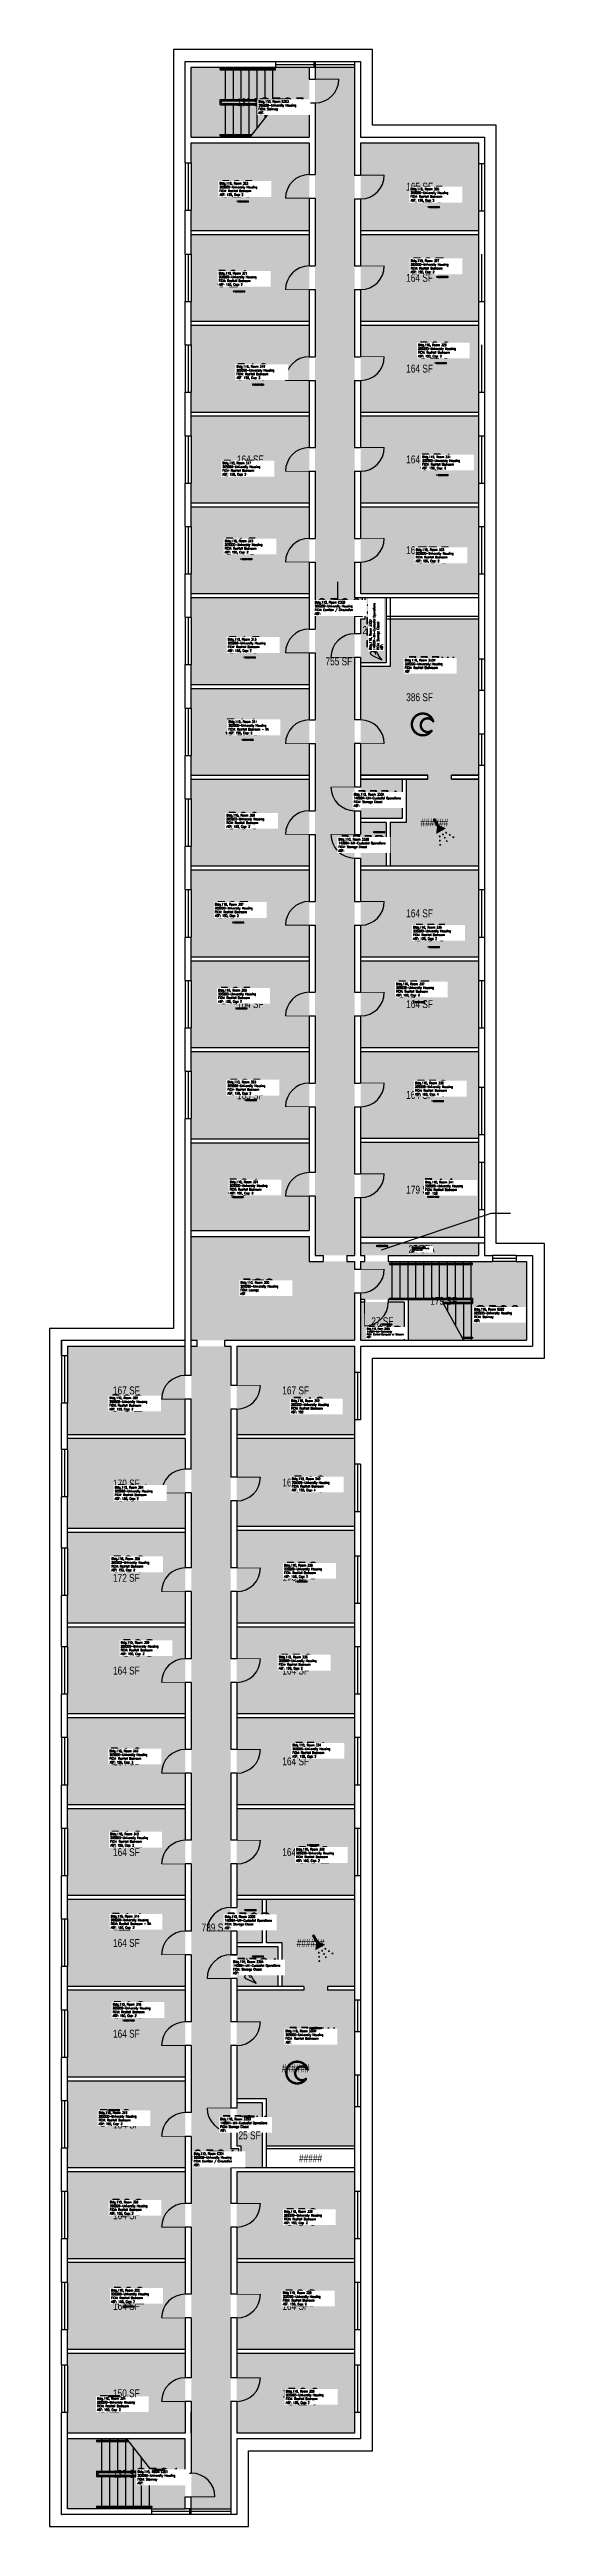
# Model space of a CAD drawing. Header units: inches. Extents: x -18 to 733, y -18 to 3747.
import ezdxf
from ezdxf.enums import TextEntityAlignment as Align

# ---------------------------------------------------------------- set-up
doc = ezdxf.new("R2010")
doc.units = ezdxf.units.IN
doc.header["$LTSCALE"] = 0.25
doc.header["$MEASUREMENT"] = 0
doc.layers.get('0').update_dxf_attribs({"linetype": 'CONTINUOUS'})
for name, color, linetype in [('A-DOOR', 2, 'CONTINUOUS'), ('A-FLOR', 3, 'CONTINUOUS'), ('A-GLAZ', 1, 'CONTINUOUS'), ('A-GLAZ-SILL', 2, 'CONTINUOUS'), ('A-IDEN-ICON', 4, 'CONTINUOUS'), ('A-IDEN-RNUM', 7, 'CONTINUOUS'), ('A-IDEN-SNUM', 4, 'CONTINUOUS'), ('A-IDEN-TEXT', 4, 'CONTINUOUS'), ('A-IDEN-VNUM', 4, 'CONTINUOUS'), ('A-ROOF', 2, 'CONTINUOUS'), ('A-WALL', 5, 'CONTINUOUS'), ('AREA-TEXT', 3, 'CONTINUOUS'), ('Rooms-Category-Color', 7, 'CONTINUOUS'), ('Rooms-College-Color', 7, 'CONTINUOUS'), ('Rooms-Department-Color', 7, 'CONTINUOUS'), ('Rooms-Division-Color', 7, 'CONTINUOUS'), ('Rooms-Information', 7, 'CONTINUOUS')]:
    doc.layers.add(name, color=color, linetype=linetype)
doc.styles.add('AREA', font='arial.ttf', dxfattribs={"width": 0.75, "height": 24})
doc.styles.add('ROOMFNUMBER', font='SIMPLEX.shx', dxfattribs={"height": 0.8333})
doc.styles.add('ROOMSNUMBER', font='SIMPLEX.shx', dxfattribs={"height": 0.18})
doc.styles.add('ROOMVNUMBER', font='simplex.shx', dxfattribs={"width": 0.85})

# ---------------------------------------------------------------- blocks, each defined once
blk = doc.blocks.new('Cpshower')
at = {"color": 0, "linetype": 'ByBlock'}
blk.add_lwpolyline([(-0.015, 0.04, 0, 0.06, 0), (0.005, 0.005, 0.06, 0.06, 0)], format="xyseb", dxfattribs=at)
for points, const_width in [([(-0.032, 0.062, 1), (-0.028, 0.069, 1)], 0.0075), ([(0.03, -0.004, 1), (0.034, -0.001, 1)], 0.005), ([(-0.004, -0.024, 1), (0, -0.021, 1)], 0.005), ([(-0.003, -0.046, 1), (0.001, -0.043, 1)], 0.005), ([(-0.002, -0.068, 1), (0.003, -0.066, 1)], 0.005), ([(0.013, -0.014, 1), (0.017, -0.011, 1)], 0.005), ([(0.023, -0.031, 1), (0.027, -0.028, 1)], 0.005), ([(0.033, -0.048, 1), (0.037, -0.046, 1)], 0.005), ([(0.049, -0.016, 1), (0.053, -0.013, 1)], 0.005), ([(0.067, -0.028, 1), (0.072, -0.026, 1)], 0.005)]:
    blk.add_lwpolyline(points, format="xyb", close=True, dxfattribs=dict(at, const_width=const_width))
at = {"color": 0, "linetype": 'ByBlock', "const_width": 0.015}
blk.add_lwpolyline([(-0.01, 0.031), (-0.03, 0.066)], dxfattribs=at)
blk = doc.blocks.new('Cpbath')
at = {"color": 0, "linetype": 'ByBlock', "const_width": 0.0127}
for points in [[(0.057, 0.017, 0.861492), (-0.055, 0, 1)], [(-0.055, 0, 0.726902), (0.049, -0.034, 1)], [(0.057, 0.017, 0.729002), (-0.008, -0.004, 1)], [(-0.008, -0.004, 0.609468), (0.049, -0.034, 1)]]:
    blk.add_lwpolyline(points, format="xyb", dxfattribs=at)
at = {"color": 0, "linetype": 'ByBlock', "const_width": 0.00637}
for points in [[(0.054, 0.015, 1), (0.06, 0.018, 1)], [(0.046, -0.035, 1), (0.051, -0.032, 1)]]:
    blk.add_lwpolyline(points, format="xyb", close=True, dxfattribs=at)
blk = doc.blocks.new('Cpcust')
at = {"color": 0, "linetype": 'ByBlock'}
for p, q in [((0.017, -0.064), (0.02, -0.047)), ((0.036, -0.07), (0.017, -0.064)), ((0.026, -0.041), (0.045, -0.041)), ((0.03, -0.034), (0.038, -0.03)), ((0.112, -0.063), (0.036, -0.07)), ((0.038, -0.03), (0.053, -0.032)), ((0.045, -0.041), (0.054, -0.051)), ((0.053, -0.032), (0.075, -0.048)), ((0.075, -0.048), (0.112, -0.063))]:
    blk.add_line(p, q, dxfattribs=at)
at = {"color": 0, "linetype": 'ByBlock', "const_width": 0.015}
blk.add_lwpolyline([(-0.03, 0.05), (0.01, -0.019)], dxfattribs=at)
at = {"color": 0, "linetype": 'ByBlock', "const_width": 0.0075}
blk.add_lwpolyline([(-0.033, 0.048, 1), (-0.027, 0.052, 1)], format="xyb", close=True, dxfattribs=at)
at = {"color": 0, "linetype": 'ByBlock'}
blk.add_circle((0.016, -0.031), 0.0141, dxfattribs=at)

msp = doc.modelspace()

# ---------------------------------------------------------------- hatches: boundary and pattern name
at = {"layer": 'Rooms-Category-Color', "true_color": 0xadadad}
for points in [[(376, 3720), (325, 3720), (197, 3720), (197, 3614), (376, 3614)], [(445, 1914), (445, 1943), (445, 2885), (457, 2885), (457, 2914), (445, 2914), (445, 3720), (385, 3720), (385, 1914), (445, 1914)], [(633, 1933), (454, 1933), (454, 1914), (633, 1914)], [(706, 1905), (454, 1905), (454, 1847), (526, 1847), (526, 1785), (706, 1785)], [(257, 1776), (197, 1776), (197, 1773), (197, 155), (197, 155), (197, 9), (257, 9), (257, 527), (269, 527), (269, 556), (257, 556)], [(188, 115), (9, 115), (9, 9), (137, 9), (188, 9)]]:
    msp.add_hatch(color=253, dxfattribs=at).paths.add_polyline_path(points)
at = {"layer": 'Rooms-Category-Color', "true_color": 0x728ef3}
for points in [[(376, 3605), (197, 3605), (197, 3575), (197, 3503), (197, 3472), (376, 3472)], [(633, 3575), (633, 3605), (454, 3605), (454, 3472), (633, 3472), (633, 3502)], [(376, 3466), (197, 3466), (197, 3436), (197, 3364), (197, 3334), (376, 3334)], [(633, 3436), (633, 3466), (454, 3466), (454, 3334), (633, 3334), (633, 3364)], [(376, 3328), (197, 3328), (197, 3298), (197, 3226), (197, 3196), (376, 3196)], [(633, 3226), (633, 3298), (633, 3328), (454, 3328), (454, 3196), (633, 3196)], [(376, 3190), (197, 3190), (197, 3160), (197, 3088), (197, 3058), (376, 3058)], [(633, 3190), (454, 3190), (454, 3058), (633, 3058)], [(376, 3052), (197, 3052), (197, 3022), (197, 2950), (197, 2920), (376, 2920)], [(633, 3022), (633, 3052), (454, 3052), (454, 2920), (633, 2920), (633, 2950)], [(376, 2914), (197, 2914), (197, 2884), (197, 2812), (197, 2782), (376, 2782)], [(493, 2914), (461, 2914), (461, 2881), (454, 2881), (454, 2815), (493, 2815)], [(592, 2644), (633, 2644), (633, 2659), (633, 2707), (633, 2773), (633, 2821), (633, 2881), (499, 2881), (499, 2809), (454, 2809), (454, 2644), (556, 2644), (556, 2638), (523, 2638), (523, 2572), (499, 2572), (499, 2506), (633, 2506), (633, 2638), (592, 2638)], [(376, 2776), (197, 2776), (197, 2746), (197, 2674), (197, 2644), (376, 2644)], [(376, 2638), (197, 2638), (197, 2608), (197, 2536), (197, 2506), (376, 2506)], [(517, 2638), (454, 2638), (454, 2578), (517, 2578)], [(493, 2572), (454, 2572), (454, 2506), (493, 2506)], [(376, 2500), (197, 2500), (197, 2470), (197, 2398), (197, 2368), (376, 2368)], [(454, 2455), (454, 2368), (633, 2368), (633, 2398), (633, 2470), (633, 2500), (454, 2500)], [(376, 2362), (197, 2362), (197, 2332), (197, 2260), (197, 2230), (376, 2230)], [(633, 2362), (454, 2362), (454, 2230), (633, 2230)], [(376, 2224), (197, 2224), (197, 2194), (197, 2122), (197, 2091), (376, 2091)], [(633, 2194), (633, 2224), (454, 2224), (454, 2092), (633, 2092), (633, 2122)], [(376, 2085), (197, 2085), (197, 2055), (197, 1983), (197, 1952), (376, 1952)], [(633, 2056), (633, 2086), (454, 2086), (454, 1942), (633, 1942), (633, 1984)], [(376, 1905), (376, 1943), (197, 1943), (197, 1785), (257, 1785), (445, 1785), (445, 1905)], [(188, 1776), (9, 1776), (9, 1748), (9, 1676), (9, 1641.5), (188, 1641.5)], [(445.1, 1666.5), (445.1, 1738.5), (445.1, 1776), (266, 1776), (266, 1641.5), (445, 1641.5)], [(188, 1635.5), (9, 1635.5), (9, 1605.5), (9, 1533.5), (9, 1499), (188, 1499)], [(445, 1526), (445, 1598), (445, 1635.5), (266, 1635.5), (266, 1502), (445, 1502)], [(188, 1493), (9, 1493), (9, 1469), (9, 1397), (9, 1355), (188, 1355)], [(445, 1385), (445, 1457), (445, 1496), (266, 1496), (266, 1355), (445, 1355)], [(188, 1349), (9, 1349), (9, 1319), (9, 1247), (9, 1217), (188, 1217)], [(445, 1247), (445, 1319), (445, 1349), (266, 1349), (266, 1217), (445, 1217)], [(188, 1211), (9, 1211), (9, 1181), (9, 1109), (9, 1079), (188, 1079)], [(445, 1109), (445, 1181), (445, 1211), (266, 1211), (266, 1079), (445, 1079)], [(188, 1073), (9, 1073), (9, 1043), (9, 971), (9, 941), (188, 941)], [(445, 971), (445, 1043), (445, 1073), (266, 1073), (266, 941), (445, 941)], [(188, 935), (9, 935), (9, 905), (9, 833), (9, 803), (188, 803)], [(305, 869), (266, 869), (266, 935), (305, 935)], [(404, 797), (445, 797), (445, 782), (445, 734), (445, 668), (445, 620), (445, 560), (311, 560), (311, 632), (266, 632), (266, 797), (368, 797), (368, 803), (335, 803), (335, 869), (311, 869), (311, 935), (445, 935), (445, 803), (404, 803)], [(329, 803), (266, 803), (266, 863), (329, 863)], [(188, 797), (9, 797), (9, 767), (9, 695), (9, 665), (188, 665)], [(188, 659), (9, 659), (9, 629), (9, 557), (9, 527), (188, 527)], [(266, 626), (305, 626), (305, 527), (273, 527), (273, 560), (266, 560)], [(188, 521), (9, 521), (9, 491), (9, 419), (9, 389), (188, 389)], [(445, 419), (445, 491), (445, 521), (266, 521), (266, 389), (445, 389)], [(188, 383), (9, 383), (9, 353), (9, 281), (9, 251), (188, 251)], [(445, 383), (266, 383), (266, 251), (445, 251)], [(188, 245), (9, 245), (9, 227), (9, 155), (9, 124), (188, 124)], [(445, 245), (266, 245), (266, 124), (445, 124), (445, 155), (445, 227)]]:
    msp.add_hatch(color=171, dxfattribs=at).paths.add_polyline_path(points)
at = {"layer": 'Rooms-Category-Color', "true_color": 0xe3c5e1}
msp.add_hatch(color=254, dxfattribs=at).paths.add_polyline_path([(520, 1843), (454, 1843), (454, 1785), (520, 1785)])
at = {"layer": 'Rooms-College-Color', "true_color": 0xadadad}
for points in [[(376, 3720), (325, 3720), (197, 3720), (197, 3614), (376, 3614)], [(445, 1914), (445, 1943), (445, 2885), (457, 2885), (457, 2914), (445, 2914), (445, 3720), (385, 3720), (385, 1914), (445, 1914)], [(376, 3605), (197, 3605), (197, 3575), (197, 3503), (197, 3472), (376, 3472)], [(633, 3575), (633, 3605), (454, 3605), (454, 3472), (633, 3472), (633, 3502)], [(376, 3466), (197, 3466), (197, 3436), (197, 3364), (197, 3334), (376, 3334)], [(633, 3436), (633, 3466), (454, 3466), (454, 3334), (633, 3334), (633, 3364)], [(376, 3328), (197, 3328), (197, 3298), (197, 3226), (197, 3196), (376, 3196)], [(633, 3226), (633, 3298), (633, 3328), (454, 3328), (454, 3196), (633, 3196)], [(376, 3190), (197, 3190), (197, 3160), (197, 3088), (197, 3058), (376, 3058)], [(633, 3190), (454, 3190), (454, 3058), (633, 3058)], [(376, 3052), (197, 3052), (197, 3022), (197, 2950), (197, 2920), (376, 2920)], [(633, 3022), (633, 3052), (454, 3052), (454, 2920), (633, 2920), (633, 2950)], [(376, 2914), (197, 2914), (197, 2884), (197, 2812), (197, 2782), (376, 2782)], [(493, 2914), (461, 2914), (461, 2881), (454, 2881), (454, 2815), (493, 2815)], [(592, 2644), (633, 2644), (633, 2659), (633, 2707), (633, 2773), (633, 2821), (633, 2881), (499, 2881), (499, 2809), (454, 2809), (454, 2644), (556, 2644), (556, 2638), (523, 2638), (523, 2572), (499, 2572), (499, 2506), (633, 2506), (633, 2638), (592, 2638)], [(376, 2776), (197, 2776), (197, 2746), (197, 2674), (197, 2644), (376, 2644)], [(376, 2638), (197, 2638), (197, 2608), (197, 2536), (197, 2506), (376, 2506)], [(517, 2638), (454, 2638), (454, 2578), (517, 2578)], [(493, 2572), (454, 2572), (454, 2506), (493, 2506)], [(376, 2500), (197, 2500), (197, 2470), (197, 2398), (197, 2368), (376, 2368)], [(454, 2455), (454, 2368), (633, 2368), (633, 2398), (633, 2470), (633, 2500), (454, 2500)], [(376, 2362), (197, 2362), (197, 2332), (197, 2260), (197, 2230), (376, 2230)], [(633, 2362), (454, 2362), (454, 2230), (633, 2230)], [(376, 2224), (197, 2224), (197, 2194), (197, 2122), (197, 2091), (376, 2091)], [(633, 2194), (633, 2224), (454, 2224), (454, 2092), (633, 2092), (633, 2122)], [(376, 2085), (197, 2085), (197, 2055), (197, 1983), (197, 1952), (376, 1952)], [(633, 2056), (633, 2086), (454, 2086), (454, 1942), (633, 1942), (633, 1984)], [(376, 1905), (376, 1943), (197, 1943), (197, 1785), (257, 1785), (445, 1785), (445, 1905)], [(633, 1933), (454, 1933), (454, 1914), (633, 1914)], [(706, 1905), (454, 1905), (454, 1847), (526, 1847), (526, 1785), (706, 1785)], [(520, 1843), (454, 1843), (454, 1785), (520, 1785)], [(188, 1776), (9, 1776), (9, 1748), (9, 1676), (9, 1641.5), (188, 1641.5)], [(257, 1776), (197, 1776), (197, 1773), (197, 155), (197, 155), (197, 9), (257, 9), (257, 527), (269, 527), (269, 556), (257, 556)], [(445.1, 1666.5), (445.1, 1738.5), (445.1, 1776), (266, 1776), (266, 1641.5), (445, 1641.5)], [(188, 1635.5), (9, 1635.5), (9, 1605.5), (9, 1533.5), (9, 1499), (188, 1499)], [(445, 1526), (445, 1598), (445, 1635.5), (266, 1635.5), (266, 1502), (445, 1502)], [(188, 1493), (9, 1493), (9, 1469), (9, 1397), (9, 1355), (188, 1355)], [(445, 1385), (445, 1457), (445, 1496), (266, 1496), (266, 1355), (445, 1355)], [(188, 1349), (9, 1349), (9, 1319), (9, 1247), (9, 1217), (188, 1217)], [(445, 1247), (445, 1319), (445, 1349), (266, 1349), (266, 1217), (445, 1217)], [(188, 1211), (9, 1211), (9, 1181), (9, 1109), (9, 1079), (188, 1079)], [(445, 1109), (445, 1181), (445, 1211), (266, 1211), (266, 1079), (445, 1079)], [(188, 1073), (9, 1073), (9, 1043), (9, 971), (9, 941), (188, 941)], [(445, 971), (445, 1043), (445, 1073), (266, 1073), (266, 941), (445, 941)], [(188, 935), (9, 935), (9, 905), (9, 833), (9, 803), (188, 803)], [(305, 869), (266, 869), (266, 935), (305, 935)], [(404, 797), (445, 797), (445, 782), (445, 734), (445, 668), (445, 620), (445, 560), (311, 560), (311, 632), (266, 632), (266, 797), (368, 797), (368, 803), (335, 803), (335, 869), (311, 869), (311, 935), (445, 935), (445, 803), (404, 803)], [(329, 803), (266, 803), (266, 863), (329, 863)], [(188, 797), (9, 797), (9, 767), (9, 695), (9, 665), (188, 665)], [(188, 659), (9, 659), (9, 629), (9, 557), (9, 527), (188, 527)], [(266, 626), (305, 626), (305, 527), (273, 527), (273, 560), (266, 560)], [(188, 521), (9, 521), (9, 491), (9, 419), (9, 389), (188, 389)], [(445, 419), (445, 491), (445, 521), (266, 521), (266, 389), (445, 389)], [(188, 383), (9, 383), (9, 353), (9, 281), (9, 251), (188, 251)], [(445, 383), (266, 383), (266, 251), (445, 251)], [(188, 245), (9, 245), (9, 227), (9, 155), (9, 124), (188, 124)], [(445, 245), (266, 245), (266, 124), (445, 124), (445, 155), (445, 227)], [(188, 115), (9, 115), (9, 9), (137, 9), (188, 9)]]:
    msp.add_hatch(color=253, dxfattribs=at).paths.add_polyline_path(points)
at = {"layer": 'Rooms-Department-Color', "true_color": 0xacacac}
for points in [[(376, 3720), (325, 3720), (197, 3720), (197, 3614), (376, 3614)], [(445, 1914), (445, 1943), (445, 2885), (457, 2885), (457, 2914), (445, 2914), (445, 3720), (385, 3720), (385, 1914), (445, 1914)], [(633, 1933), (454, 1933), (454, 1914), (633, 1914)], [(706, 1905), (454, 1905), (454, 1847), (526, 1847), (526, 1785), (706, 1785)], [(257, 1776), (197, 1776), (197, 1773), (197, 155), (197, 155), (197, 9), (257, 9), (257, 527), (269, 527), (269, 556), (257, 556)], [(188, 115), (9, 115), (9, 9), (137, 9), (188, 9)]]:
    msp.add_hatch(color=253, dxfattribs=at).paths.add_polyline_path(points)
at = {"layer": 'Rooms-Department-Color', "true_color": 0x604aed}
for points in [[(376, 3605), (197, 3605), (197, 3575), (197, 3503), (197, 3472), (376, 3472)], [(633, 3575), (633, 3605), (454, 3605), (454, 3472), (633, 3472), (633, 3502)], [(376, 3466), (197, 3466), (197, 3436), (197, 3364), (197, 3334), (376, 3334)], [(633, 3436), (633, 3466), (454, 3466), (454, 3334), (633, 3334), (633, 3364)], [(376, 3328), (197, 3328), (197, 3298), (197, 3226), (197, 3196), (376, 3196)], [(633, 3226), (633, 3298), (633, 3328), (454, 3328), (454, 3196), (633, 3196)], [(376, 3190), (197, 3190), (197, 3160), (197, 3088), (197, 3058), (376, 3058)], [(633, 3190), (454, 3190), (454, 3058), (633, 3058)], [(376, 3052), (197, 3052), (197, 3022), (197, 2950), (197, 2920), (376, 2920)], [(633, 3022), (633, 3052), (454, 3052), (454, 2920), (633, 2920), (633, 2950)], [(376, 2914), (197, 2914), (197, 2884), (197, 2812), (197, 2782), (376, 2782)], [(493, 2914), (461, 2914), (461, 2881), (454, 2881), (454, 2815), (493, 2815)], [(592, 2644), (633, 2644), (633, 2659), (633, 2707), (633, 2773), (633, 2821), (633, 2881), (499, 2881), (499, 2809), (454, 2809), (454, 2644), (556, 2644), (556, 2638), (523, 2638), (523, 2572), (499, 2572), (499, 2506), (633, 2506), (633, 2638), (592, 2638)], [(376, 2776), (197, 2776), (197, 2746), (197, 2674), (197, 2644), (376, 2644)], [(376, 2638), (197, 2638), (197, 2608), (197, 2536), (197, 2506), (376, 2506)], [(517, 2638), (454, 2638), (454, 2578), (517, 2578)], [(493, 2572), (454, 2572), (454, 2506), (493, 2506)], [(376, 2500), (197, 2500), (197, 2470), (197, 2398), (197, 2368), (376, 2368)], [(454, 2455), (454, 2368), (633, 2368), (633, 2398), (633, 2470), (633, 2500), (454, 2500)], [(376, 2362), (197, 2362), (197, 2332), (197, 2260), (197, 2230), (376, 2230)], [(633, 2362), (454, 2362), (454, 2230), (633, 2230)], [(376, 2224), (197, 2224), (197, 2194), (197, 2122), (197, 2091), (376, 2091)], [(633, 2194), (633, 2224), (454, 2224), (454, 2092), (633, 2092), (633, 2122)], [(376, 2085), (197, 2085), (197, 2055), (197, 1983), (197, 1952), (376, 1952)], [(633, 2056), (633, 2086), (454, 2086), (454, 1942), (633, 1942), (633, 1984)], [(376, 1905), (376, 1943), (197, 1943), (197, 1785), (257, 1785), (445, 1785), (445, 1905)], [(520, 1843), (454, 1843), (454, 1785), (520, 1785)], [(188, 1776), (9, 1776), (9, 1748), (9, 1676), (9, 1641.5), (188, 1641.5)], [(445.1, 1666.5), (445.1, 1738.5), (445.1, 1776), (266, 1776), (266, 1641.5), (445, 1641.5)], [(188, 1635.5), (9, 1635.5), (9, 1605.5), (9, 1533.5), (9, 1499), (188, 1499)], [(445, 1526), (445, 1598), (445, 1635.5), (266, 1635.5), (266, 1502), (445, 1502)], [(188, 1493), (9, 1493), (9, 1469), (9, 1397), (9, 1355), (188, 1355)], [(445, 1385), (445, 1457), (445, 1496), (266, 1496), (266, 1355), (445, 1355)], [(188, 1349), (9, 1349), (9, 1319), (9, 1247), (9, 1217), (188, 1217)], [(445, 1247), (445, 1319), (445, 1349), (266, 1349), (266, 1217), (445, 1217)], [(188, 1211), (9, 1211), (9, 1181), (9, 1109), (9, 1079), (188, 1079)], [(445, 1109), (445, 1181), (445, 1211), (266, 1211), (266, 1079), (445, 1079)], [(188, 1073), (9, 1073), (9, 1043), (9, 971), (9, 941), (188, 941)], [(445, 971), (445, 1043), (445, 1073), (266, 1073), (266, 941), (445, 941)], [(188, 935), (9, 935), (9, 905), (9, 833), (9, 803), (188, 803)], [(305, 869), (266, 869), (266, 935), (305, 935)], [(404, 797), (445, 797), (445, 782), (445, 734), (445, 668), (445, 620), (445, 560), (311, 560), (311, 632), (266, 632), (266, 797), (368, 797), (368, 803), (335, 803), (335, 869), (311, 869), (311, 935), (445, 935), (445, 803), (404, 803)], [(329, 803), (266, 803), (266, 863), (329, 863)], [(188, 797), (9, 797), (9, 767), (9, 695), (9, 665), (188, 665)], [(188, 659), (9, 659), (9, 629), (9, 557), (9, 527), (188, 527)], [(266, 626), (305, 626), (305, 527), (273, 527), (273, 560), (266, 560)], [(188, 521), (9, 521), (9, 491), (9, 419), (9, 389), (188, 389)], [(445, 419), (445, 491), (445, 521), (266, 521), (266, 389), (445, 389)], [(188, 383), (9, 383), (9, 353), (9, 281), (9, 251), (188, 251)], [(445, 383), (266, 383), (266, 251), (445, 251)], [(188, 245), (9, 245), (9, 227), (9, 155), (9, 124), (188, 124)], [(445, 245), (266, 245), (266, 124), (445, 124), (445, 155), (445, 227)]]:
    msp.add_hatch(color=173, dxfattribs=at).paths.add_polyline_path(points)
at = {"layer": 'Rooms-Division-Color', "true_color": 0xadadad}
for points in [[(376, 3720), (325, 3720), (197, 3720), (197, 3614), (376, 3614)], [(445, 1914), (445, 1943), (445, 2885), (457, 2885), (457, 2914), (445, 2914), (445, 3720), (385, 3720), (385, 1914), (445, 1914)], [(633, 1933), (454, 1933), (454, 1914), (633, 1914)], [(706, 1905), (454, 1905), (454, 1847), (526, 1847), (526, 1785), (706, 1785)], [(257, 1776), (197, 1776), (197, 1773), (197, 155), (197, 155), (197, 9), (257, 9), (257, 527), (269, 527), (269, 556), (257, 556)], [(188, 115), (9, 115), (9, 9), (137, 9), (188, 9)]]:
    msp.add_hatch(color=253, dxfattribs=at).paths.add_polyline_path(points)
at = {"layer": 'Rooms-Division-Color', "true_color": 0x604aed}
for points in [[(376, 3605), (197, 3605), (197, 3575), (197, 3503), (197, 3472), (376, 3472)], [(633, 3575), (633, 3605), (454, 3605), (454, 3472), (633, 3472), (633, 3502)], [(376, 3466), (197, 3466), (197, 3436), (197, 3364), (197, 3334), (376, 3334)], [(633, 3436), (633, 3466), (454, 3466), (454, 3334), (633, 3334), (633, 3364)], [(376, 3328), (197, 3328), (197, 3298), (197, 3226), (197, 3196), (376, 3196)], [(633, 3226), (633, 3298), (633, 3328), (454, 3328), (454, 3196), (633, 3196)], [(376, 3190), (197, 3190), (197, 3160), (197, 3088), (197, 3058), (376, 3058)], [(633, 3190), (454, 3190), (454, 3058), (633, 3058)], [(376, 3052), (197, 3052), (197, 3022), (197, 2950), (197, 2920), (376, 2920)], [(633, 3022), (633, 3052), (454, 3052), (454, 2920), (633, 2920), (633, 2950)], [(376, 2914), (197, 2914), (197, 2884), (197, 2812), (197, 2782), (376, 2782)], [(493, 2914), (461, 2914), (461, 2881), (454, 2881), (454, 2815), (493, 2815)], [(592, 2644), (633, 2644), (633, 2659), (633, 2707), (633, 2773), (633, 2821), (633, 2881), (499, 2881), (499, 2809), (454, 2809), (454, 2644), (556, 2644), (556, 2638), (523, 2638), (523, 2572), (499, 2572), (499, 2506), (633, 2506), (633, 2638), (592, 2638)], [(376, 2776), (197, 2776), (197, 2746), (197, 2674), (197, 2644), (376, 2644)], [(376, 2638), (197, 2638), (197, 2608), (197, 2536), (197, 2506), (376, 2506)], [(517, 2638), (454, 2638), (454, 2578), (517, 2578)], [(493, 2572), (454, 2572), (454, 2506), (493, 2506)], [(376, 2500), (197, 2500), (197, 2470), (197, 2398), (197, 2368), (376, 2368)], [(454, 2455), (454, 2368), (633, 2368), (633, 2398), (633, 2470), (633, 2500), (454, 2500)], [(376, 2362), (197, 2362), (197, 2332), (197, 2260), (197, 2230), (376, 2230)], [(633, 2362), (454, 2362), (454, 2230), (633, 2230)], [(376, 2224), (197, 2224), (197, 2194), (197, 2122), (197, 2091), (376, 2091)], [(633, 2194), (633, 2224), (454, 2224), (454, 2092), (633, 2092), (633, 2122)], [(376, 2085), (197, 2085), (197, 2055), (197, 1983), (197, 1952), (376, 1952)], [(633, 2056), (633, 2086), (454, 2086), (454, 1942), (633, 1942), (633, 1984)], [(376, 1905), (376, 1943), (197, 1943), (197, 1785), (257, 1785), (445, 1785), (445, 1905)], [(520, 1843), (454, 1843), (454, 1785), (520, 1785)], [(188, 1776), (9, 1776), (9, 1748), (9, 1676), (9, 1641.5), (188, 1641.5)], [(445.1, 1666.5), (445.1, 1738.5), (445.1, 1776), (266, 1776), (266, 1641.5), (445, 1641.5)], [(188, 1635.5), (9, 1635.5), (9, 1605.5), (9, 1533.5), (9, 1499), (188, 1499)], [(445, 1526), (445, 1598), (445, 1635.5), (266, 1635.5), (266, 1502), (445, 1502)], [(188, 1493), (9, 1493), (9, 1469), (9, 1397), (9, 1355), (188, 1355)], [(445, 1385), (445, 1457), (445, 1496), (266, 1496), (266, 1355), (445, 1355)], [(188, 1349), (9, 1349), (9, 1319), (9, 1247), (9, 1217), (188, 1217)], [(445, 1247), (445, 1319), (445, 1349), (266, 1349), (266, 1217), (445, 1217)], [(188, 1211), (9, 1211), (9, 1181), (9, 1109), (9, 1079), (188, 1079)], [(445, 1109), (445, 1181), (445, 1211), (266, 1211), (266, 1079), (445, 1079)], [(188, 1073), (9, 1073), (9, 1043), (9, 971), (9, 941), (188, 941)], [(445, 971), (445, 1043), (445, 1073), (266, 1073), (266, 941), (445, 941)], [(188, 935), (9, 935), (9, 905), (9, 833), (9, 803), (188, 803)], [(305, 869), (266, 869), (266, 935), (305, 935)], [(404, 797), (445, 797), (445, 782), (445, 734), (445, 668), (445, 620), (445, 560), (311, 560), (311, 632), (266, 632), (266, 797), (368, 797), (368, 803), (335, 803), (335, 869), (311, 869), (311, 935), (445, 935), (445, 803), (404, 803)], [(329, 803), (266, 803), (266, 863), (329, 863)], [(188, 797), (9, 797), (9, 767), (9, 695), (9, 665), (188, 665)], [(188, 659), (9, 659), (9, 629), (9, 557), (9, 527), (188, 527)], [(266, 626), (305, 626), (305, 527), (273, 527), (273, 560), (266, 560)], [(188, 521), (9, 521), (9, 491), (9, 419), (9, 389), (188, 389)], [(445, 419), (445, 491), (445, 521), (266, 521), (266, 389), (445, 389)], [(188, 383), (9, 383), (9, 353), (9, 281), (9, 251), (188, 251)], [(445, 383), (266, 383), (266, 251), (445, 251)], [(188, 245), (9, 245), (9, 227), (9, 155), (9, 124), (188, 124)], [(445, 245), (266, 245), (266, 124), (445, 124), (445, 155), (445, 227)]]:
    msp.add_hatch(color=173, dxfattribs=at).paths.add_polyline_path(points)

# ---------------------------------------------------------------- linework, layer by layer
at = {"layer": 'A-DOOR', "const_width": 1.2}
for points in [[(385, 3702), (421, 3702)], [(454, 3556), (490, 3556)], [(376, 3521), (340, 3521)], [(454, 3418), (490, 3418)], [(376, 3382), (340, 3382)], [(454, 3280), (490, 3280)], [(376, 3244), (340, 3244)], [(454, 3142), (490, 3142)], [(376, 3106), (340, 3106)], [(454, 3004), (490, 3004)], [(376, 2968), (340, 2968)], [(376, 2830), (340, 2830)], [(445, 2823), (409, 2823)], [(376, 2692), (340, 2692)], [(454, 2692), (490, 2692)], [(445, 2626), (409, 2626)], [(376, 2554), (340, 2554)], [(445, 2554), (409, 2554)], [(454, 2452), (490, 2452)], [(376, 2416), (340, 2416)], [(454, 2314), (490, 2314)], [(376, 2278), (340, 2278)], [(454, 2176), (490, 2176)], [(376, 2140), (340, 2140)], [(454, 2038), (490, 2038)], [(376, 2004), (340, 2004)], [(454, 1893), (490, 1893)], [(460, 1843), (460.1, 1807)], [(188, 1695.5), (152, 1695.5)], [(266, 1716.5), (302, 1716.5)], [(188, 1553), (152, 1553)], [(266, 1577), (302, 1577)], [(266, 1439), (302, 1439)], [(188, 1403), (152, 1403)], [(266, 1301), (302, 1301)], [(188, 1265), (152, 1265)], [(266, 1163), (302, 1163)], [(188, 1127), (152, 1127)], [(266, 1025), (302, 1025)], [(188, 989), (152, 989)], [(257, 887), (221, 887)], [(188, 851), (152, 851)], [(257, 815), (221, 815)], [(266, 749), (302, 749)], [(188, 713), (152, 713)], [(257, 618), (221, 618)], [(188, 575), (152, 575)], [(266, 473), (302, 473)], [(188, 437), (152, 437)], [(266, 335), (302, 335)], [(188, 299), (152, 299)], [(266, 208), (302, 208)], [(188, 172), (152, 172)], [(197, 27), (233, 27)]]:
    msp.add_lwpolyline(points, dxfattribs=at)
at = {"layer": 'A-DOOR'}
for centre, start, end in [((385, 3702), 270, 360), ((376, 3521), 90, 180), ((454, 3556), 270, 360), ((376, 3382), 90, 180), ((454, 3418), 270, 360), ((376, 3244), 90, 180), ((454, 3280), 270, 360), ((376, 3106), 90, 180), ((454, 3142), 270, 360), ((376, 2968), 90, 180), ((454, 3004), 270, 360), ((376, 2830), 90, 180), ((445, 2823), 90, 180), ((376, 2692), 90, 180), ((454, 2692), 0, 90), ((445, 2626), 180, 270), ((376, 2554), 90, 180), ((445, 2554), 180, 270), ((376, 2416), 90, 180), ((454, 2452), 270, 360), ((376, 2278), 90, 180), ((454, 2314), 270, 360), ((376, 2140), 90, 180), ((454, 2176), 270, 360), ((376, 2004), 90, 180), ((454, 2038), 270, 360), ((454, 1893), 270, 360), ((460, 1843), 270.0284, 0.0284), ((188, 1695.5), 90, 180), ((266, 1716.5), 270, 360), ((188, 1553), 90, 180), ((266, 1577), 270, 360), ((188, 1403), 90, 180), ((266, 1439), 270, 360), ((188, 1265), 90, 180), ((266, 1301), 270, 360), ((188, 1127), 90, 180), ((266, 1163), 270, 360), ((188, 989), 90, 180), ((266, 1025), 270, 360), ((257, 887), 90, 180), ((188, 851), 90, 180), ((257, 815), 90, 180), ((188, 713), 90, 180), ((266, 749), 270, 360), ((188, 575), 90, 180), ((257, 618), 180, 270), ((188, 437), 90, 180), ((266, 473), 270, 360), ((188, 299), 90, 180), ((266, 335), 270, 360), ((188, 172), 90, 180), ((266, 208), 270, 360), ((197, 27), 360, 90)]:
    msp.add_arc(centre, 36, start, end, dxfattribs=at)
at = {"layer": 'A-FLOR'}
for p, q in [((241, 3718), (325, 3718)), ((241, 3716), (241, 3718)), ((241, 3716), (325, 3716)), ((249, 3671), (249, 3720)), ((261, 3671), (261, 3720)), ((273, 3671), (273, 3720)), ((285, 3671), (285, 3720)), ((297, 3671), (297, 3720)), ((309, 3671), (309, 3720)), ((321, 3671), (321, 3720)), ((325, 3716), (325, 3718)), ((241, 3671), (325, 3671)), ((241, 3663), (241, 3671)), ((241, 3663), (325, 3663)), ((243, 3669), (325, 3669)), ((243, 3665), (243, 3669)), ((243, 3665), (325, 3665)), ((249, 3614), (249, 3663)), ((261, 3614), (261, 3663)), ((273, 3614), (273, 3663)), ((285, 3614), (285, 3663)), ((286.5, 3614), (325, 3663)), ((297, 3627.4), (297, 3663)), ((309, 3642.6), (309, 3663)), ((321, 3657.9), (321, 3663)), ((325, 3669), (325, 3671)), ((325, 3663), (325, 3665)), ((241, 3616), (241, 3618)), ((241, 3618), (289.6, 3618)), ((241, 3616), (288.1, 3616)), ((498, 1902), (624, 1902)), ((498, 1902), (498, 1900)), ((498, 1900), (624, 1900)), ((502, 1849), (502, 1905)), ((514, 1849), (514, 1905)), ((526, 1849), (526, 1905)), ((538, 1849), (538, 1905)), ((550, 1849), (550, 1905)), ((562, 1849), (562, 1905)), ((574, 1849), (574, 1905)), ((586, 1849), (586, 1905)), ((598, 1847), (598, 1905)), ((610, 1847), (610, 1905)), ((622, 1847), (622, 1905)), ((624, 1900), (624, 1902)), ((498, 1849), (624, 1849)), ((498, 1849), (498, 1847)), ((498, 1847), (622, 1847)), ((622, 1847), (622, 1843)), ((624, 1849), (624, 1841)), ((578.5, 1843), (622, 1843)), ((578.5, 1843), (610, 1785)), ((579.6, 1841), (592.1, 1841)), ((579.6, 1841), (624, 1841)), ((586, 1841), (586, 1829.2)), ((598, 1843), (598, 1807.1)), ((610, 1843), (610, 1785)), ((622, 1843), (622, 1785)), ((607.2, 1790), (624, 1790)), ((608.3, 1788), (624, 1788)), ((624, 1790), (624, 1788)), ((53, 113), (100.1, 113)), ((53, 113), (53, 111)), ((61, 115), (61, 66)), ((73, 115), (73, 66)), ((85, 115), (85, 66)), ((97, 115), (97, 66)), ((98.5, 115), (137, 66)), ((53, 111), (101.6, 111)), ((109, 101.6), (109, 66)), ((121, 86.4), (121, 66)), ((53, 66), (53, 58)), ((53, 66), (137, 66)), ((53, 58), (137, 58)), ((55, 64), (55, 60)), ((55, 64), (137, 64)), ((55, 60), (137, 60)), ((61, 58), (61, 9)), ((73, 58), (73, 9)), ((85, 58), (85, 9)), ((97, 58), (97, 9)), ((109, 58), (109, 9)), ((121, 58), (121, 9)), ((133, 71.1), (133, 66)), ((133, 58), (133, 9)), ((137, 66), (137, 64)), ((137, 60), (137, 58)), ((53, 13), (53, 11)), ((53, 13), (137, 13)), ((53, 11), (137, 11)), ((137, 13), (137, 11))]:
    msp.add_line(p, q, dxfattribs=at)
at = {"layer": 'A-GLAZ'}
for p, q in [((325, 3724.5), (383, 3724.5)), ((385, 3724.5), (445, 3724.5)), ((192.5, 3575), (192.5, 3503)), ((637.5, 3574), (637.5, 3502)), ((192.5, 3436), (192.5, 3364)), ((637.5, 3436), (637.5, 3364)), ((192.5, 3298), (192.5, 3226)), ((637.5, 3298), (637.5, 3226)), ((192.5, 3160), (192.5, 3088)), ((637.5, 3160), (637.5, 3088)), ((192.5, 3022), (192.5, 2950)), ((637.5, 3022), (637.5, 2950)), ((192.5, 2884), (192.5, 2812)), ((637.5, 2821), (637.5, 2773)), ((192.5, 2746), (192.5, 2674)), ((637.5, 2707), (637.5, 2659)), ((192.5, 2608), (192.5, 2536)), ((192.5, 2470), (192.5, 2398)), ((637.5, 2470), (637.5, 2398)), ((192.5, 2332), (192.5, 2260)), ((637.5, 2332), (637.5, 2260)), ((637.5, 2332), (637.5, 2260)), ((192.5, 2194), (192.5, 2122)), ((637.5, 2170), (637.5, 2098)), ((637.5, 2056), (637.5, 1984)), ((690.1, 1909.5), (654.1, 1909.5)), ((4.5, 1761.5), (4.5, 1689.5)), ((449.5, 1736), (449.5, 1664)), ((4.5, 1689.5), (4.5, 1689.5)), ((449.5, 1664), (449.5, 1664)), ((4.5, 1619), (4.5, 1547)), ((449.5, 1596.5), (449.5, 1524.5)), ((4.5, 1547), (4.5, 1547)), ((4.5, 1469), (4.5, 1397)), ((449.5, 1457), (449.5, 1385)), ((4.5, 1319), (4.5, 1247)), ((449.5, 1319), (449.5, 1247)), ((4.5, 1181), (4.5, 1109)), ((449.5, 1181), (449.5, 1109)), ((4.5, 1043), (4.5, 971)), ((449.5, 1043), (449.5, 971)), ((4.5, 905), (4.5, 833)), ((4.5, 767), (4.5, 695)), ((449.5, 782), (449.5, 734)), ((449.5, 668), (449.5, 620)), ((4.5, 629), (4.5, 557)), ((4.5, 491), (4.5, 419)), ((449.5, 491), (449.5, 419)), ((4.5, 353), (4.5, 281)), ((449.5, 353), (449.5, 281)), ((4.5, 227), (4.5, 155)), ((449.5, 227), (449.5, 155)), ((195, 4.5), (137, 4.5)), ((257, 4.5), (197, 4.5))]:
    msp.add_line(p, q, dxfattribs=at)
at = {"layer": 'A-GLAZ-SILL'}
for p, q in [((325, 3729), (383, 3729)), ((385, 3729), (445, 3729)), ((325, 3720), (383, 3720)), ((385, 3720), (445, 3720)), ((188, 3575), (188, 3503)), ((197, 3575), (197, 3503)), ((633, 3574), (633, 3502)), ((642, 3574), (642, 3502)), ((188, 3436), (188, 3364)), ((197, 3436), (197, 3364)), ((633, 3436), (633, 3364)), ((642, 3436), (642, 3364)), ((188, 3298), (188, 3226)), ((197, 3298), (197, 3226)), ((633, 3298), (633, 3226)), ((642, 3298), (642, 3226)), ((188, 3160), (188, 3088)), ((197, 3160), (197, 3088)), ((633, 3160), (633, 3088)), ((642, 3160), (642, 3088)), ((188, 3022), (188, 2950)), ((197, 3022), (197, 2950)), ((633, 3022), (633, 2950)), ((642, 3022), (642, 2950)), ((188, 2884), (188, 2812)), ((197, 2884), (197, 2812)), ((633, 2821), (633, 2773)), ((642, 2821), (642, 2773)), ((188, 2746), (188, 2674)), ((197, 2746), (197, 2674)), ((633, 2707), (633, 2659)), ((642, 2707), (642, 2659)), ((188, 2608), (188, 2536)), ((197, 2608), (197, 2536)), ((188, 2470), (188, 2398)), ((197, 2470), (197, 2398)), ((633, 2470), (633, 2398)), ((642, 2470), (642, 2398)), ((188, 2332), (188, 2260)), ((197, 2332), (197, 2260)), ((633, 2332), (633, 2260)), ((633, 2332), (633, 2260)), ((642, 2332), (642, 2260)), ((642, 2332), (642, 2260)), ((188, 2194), (188, 2122)), ((197, 2194), (197, 2122)), ((633, 2170), (633, 2098)), ((642, 2170), (642, 2098)), ((633, 2056), (633, 1984)), ((642, 2056), (642, 1984)), ((690.1, 1914), (654.1, 1914)), ((690.1, 1905), (654.1, 1905)), ((0, 1761.5), (0, 1689.5)), ((9, 1761.5), (9, 1689.5)), ((445, 1736), (445, 1664)), ((454, 1736), (454, 1664)), ((0, 1619), (0, 1547)), ((9, 1619), (9, 1547)), ((445, 1596.5), (445, 1524.5)), ((454, 1596.5), (454, 1524.5)), ((0, 1469), (0, 1397)), ((9, 1469), (9, 1397)), ((445, 1457), (445, 1385)), ((454, 1457), (454, 1385)), ((0, 1319), (0, 1247)), ((9, 1319), (9, 1247)), ((445, 1319), (445, 1247)), ((454, 1319), (454, 1247)), ((0, 1181), (0, 1109)), ((9, 1181), (9, 1109)), ((445, 1181), (445, 1109)), ((454, 1181), (454, 1109)), ((0, 1043), (0, 971)), ((9, 1043), (9, 971)), ((445, 1043), (445, 971)), ((454, 1043), (454, 971)), ((0, 905), (0, 833)), ((9, 905), (9, 833)), ((0, 767), (0, 695)), ((9, 767), (9, 695)), ((445, 782), (445, 734)), ((454, 782), (454, 734)), ((445, 668), (445, 620)), ((454, 668), (454, 620)), ((0, 629), (0, 557)), ((9, 629), (9, 557)), ((0, 491), (0, 419)), ((9, 491), (9, 419)), ((445, 491), (445, 419)), ((454, 491), (454, 419)), ((0, 353), (0, 281)), ((9, 353), (9, 281)), ((445, 353), (445, 281)), ((454, 353), (454, 281)), ((0, 227), (0, 155)), ((9, 227), (9, 155)), ((445, 227), (445, 155)), ((454, 227), (454, 155)), ((137, 9), (188, 9)), ((195, 0), (137, 0)), ((197, 9), (257, 9)), ((257, 0), (197, 0))]:
    msp.add_line(p, q, dxfattribs=at)
at = {"layer": 'A-IDEN-TEXT'}
for p, q in [((419.6, 2891.8), (419.6, 2937.9)), ((476.5, 2891.8), (419.6, 2891.8)), ((651.8, 1977.6), (485, 1921.9)), ((681.4, 1977.6), (651.8, 1977.6))]:
    msp.add_line(p, q, dxfattribs=at)
at = {"layer": 'A-ROOF'}
msp.add_lwpolyline([(733, 1932), (660, 1932), (660, 3632), (472, 3632), (472, 3747), (170, 3747), (170, 1803), (-18, 1803), (-18, -18), (284, -18), (284, 97), (472, 97), (472, 1758), (733, 1758)], close=True, dxfattribs=at)
at = {"layer": 'A-WALL'}
for p, q in [((188, 3729), (325, 3729)), ((188, 3575), (188, 3729)), ((325, 3729), (325, 3720)), ((383, 3729), (383, 3720)), ((383, 3729), (385, 3729)), ((385, 3729), (385, 3702)), ((445, 3729), (445, 3605)), ((445, 3729), (454, 3729)), ((454, 3729), (454, 3614)), ((197, 3720), (325, 3720)), ((197, 3614), (197, 3720)), ((376, 3720), (376, 3702)), ((376, 3720), (385, 3720)), ((376, 3702), (385, 3702)), ((376, 3666), (385, 3666)), ((376, 3666), (376, 3614)), ((385, 3666), (385, 3605)), ((197, 3614), (376, 3614)), ((197, 3605), (376, 3605)), ((197, 3575), (197, 3605)), ((376, 3605), (376, 3557)), ((385, 3614), (385, 3614)), ((385, 3605), (385, 3557)), ((445, 3605), (445, 3556)), ((445, 3605), (445, 3605)), ((454, 3614), (642, 3614)), ((454, 3605), (633, 3605)), ((454, 3605), (454, 3556)), ((633, 3605), (633, 3574)), ((642, 3614), (642, 3574)), ((188, 3575), (197, 3575)), ((376, 3557), (385, 3557)), ((445, 3556), (454, 3556)), ((633, 3574), (642, 3574)), ((188, 3503), (197, 3503)), ((188, 3436), (188, 3503)), ((197, 3436), (197, 3503)), ((376, 3521), (385, 3521)), ((376, 3521), (376, 3418)), ((385, 3521), (385, 3418)), ((445, 3520), (454, 3520)), ((445, 3520), (445, 3418)), ((454, 3520), (454, 3418)), ((633, 3502), (642, 3502)), ((633, 3502), (633, 3436)), ((642, 3502), (642, 3436)), ((197, 3472), (376, 3472)), ((197, 3466), (376, 3466)), ((454, 3472), (633, 3472)), ((454, 3466), (633, 3466)), ((188, 3436), (197, 3436)), ((376, 3418), (385, 3418)), ((445, 3418), (454, 3418)), ((188, 3364), (197, 3364)), ((188, 3298), (188, 3364)), ((197, 3298), (197, 3364)), ((376, 3382), (385, 3382)), ((376, 3382), (376, 3280)), ((385, 3382), (385, 3280)), ((445, 3382), (454, 3382)), ((445, 3382), (445, 3280)), ((454, 3382), (454, 3280)), ((633, 3364), (642, 3364)), ((633, 3364), (633, 3298)), ((642, 3364), (642, 3298)), ((197, 3334), (376, 3334)), ((197, 3328), (376, 3328)), ((454, 3334), (633, 3334)), ((454, 3328), (633, 3328)), ((188, 3298), (197, 3298)), ((376, 3280), (385, 3280)), ((445, 3280), (454, 3280)), ((376, 3244), (385, 3244)), ((376, 3244), (376, 3142)), ((385, 3244), (385, 3142)), ((445, 3244), (454, 3244)), ((445, 3244), (445, 3142)), ((454, 3244), (454, 3142)), ((188, 3226), (197, 3226)), ((188, 3160), (188, 3226)), ((197, 3160), (197, 3226)), ((633, 3226), (642, 3226)), ((633, 3226), (633, 3160)), ((642, 3226), (642, 3160)), ((197, 3196), (376, 3196)), ((197, 3190), (376, 3190)), ((454, 3196), (633, 3196)), ((454, 3190), (633, 3190)), ((188, 3160), (197, 3160)), ((376, 3142), (385, 3142)), ((445, 3142), (454, 3142)), ((633, 3160), (642, 3160)), ((188, 3088), (197, 3088)), ((188, 3022), (188, 3088)), ((197, 3022), (197, 3088)), ((376, 3106), (385, 3106)), ((376, 3106), (376, 3004)), ((385, 3106), (385, 3004)), ((445, 3106), (454, 3106)), ((445, 3106), (445, 3004)), ((454, 3106), (454, 3004)), ((633, 3088), (642, 3088)), ((633, 3088), (633, 3022)), ((642, 3088), (642, 3022)), ((197, 3058), (376, 3058)), ((197, 3052), (376, 3052)), ((454, 3058), (633, 3058)), ((454, 3052), (633, 3052)), ((188, 3022), (197, 3022)), ((633, 3022), (642, 3022)), ((376, 3004), (385, 3004)), ((445, 3004), (454, 3004)), ((188, 2950), (197, 2950)), ((188, 2884), (188, 2950)), ((197, 2884), (197, 2950)), ((376, 2968), (385, 2968)), ((376, 2968), (376, 2866)), ((385, 2968), (385, 2866)), ((445, 2968), (454, 2968)), ((445, 2968), (445, 2914)), ((454, 2968), (454, 2920)), ((633, 2950), (642, 2950)), ((633, 2950), (633, 2821)), ((642, 2950), (642, 2821)), ((197, 2920), (376, 2920)), ((197, 2914), (376, 2914)), ((445, 2914), (633, 2914)), ((454, 2920), (633, 2920)), ((457, 2885), (457, 2914)), ((461, 2881), (461, 2914)), ((493, 2914), (493, 2815)), ((499, 2914), (499, 2809)), ((188, 2884), (197, 2884)), ((376, 2866), (385, 2866)), ((445, 2885), (445, 2859)), ((457, 2885), (445, 2885)), ((454, 2881), (454, 2859)), ((461, 2881), (454, 2881)), ((633, 2885), (493, 2885)), ((633, 2881), (493, 2881)), ((376, 2830), (385, 2830)), ((376, 2830), (376, 2728)), ((385, 2830), (385, 2728)), ((454, 2859), (445, 2859)), ((188, 2812), (197, 2812)), ((188, 2746), (188, 2812)), ((197, 2746), (197, 2812)), ((445, 2823), (445, 2728)), ((454, 2823), (445, 2823)), ((454, 2823), (445, 2823)), ((454, 2823), (445, 2823)), ((454, 2823), (454, 2728)), ((493, 2815), (454, 2815)), ((499, 2809), (454, 2809)), ((633, 2821), (642, 2821)), ((197, 2782), (376, 2782)), ((197, 2776), (376, 2776)), ((633, 2773), (633, 2707)), ((633, 2773), (642, 2773)), ((642, 2773), (642, 2707)), ((188, 2746), (197, 2746)), ((376, 2728), (385, 2728)), ((454, 2728), (445, 2728)), ((188, 2674), (197, 2674)), ((188, 2608), (188, 2674)), ((197, 2608), (197, 2674)), ((376, 2692), (385, 2692)), ((376, 2692), (376, 2590)), ((385, 2692), (385, 2590)), ((454, 2692), (445, 2692)), ((445, 2692), (445, 2626)), ((454, 2692), (454, 2626)), ((633, 2707), (642, 2707)), ((197, 2644), (376, 2644)), ((197, 2638), (376, 2638)), ((454, 2644), (556, 2644)), ((556, 2644), (454, 2644)), ((454, 2638), (556, 2638)), ((556, 2638), (454, 2638)), ((517, 2638), (517, 2578)), ((523, 2638), (523, 2572)), ((556, 2638), (556, 2644)), ((592, 2638), (592, 2644)), ((633, 2644), (592, 2644)), ((592, 2644), (633, 2644)), ((633, 2638), (592, 2638)), ((592, 2638), (633, 2638)), ((633, 2659), (633, 2470)), ((633, 2659), (642, 2659)), ((642, 2659), (642, 2470)), ((188, 2608), (197, 2608)), ((454, 2626), (445, 2626)), ((376, 2590), (385, 2590)), ((445, 2590), (454, 2590)), ((445, 2590), (445, 2554)), ((445, 2590), (454, 2590)), ((445, 2590), (445, 2590)), ((454, 2590), (454, 2554)), ((454, 2590), (454, 2590)), ((517, 2578), (454, 2578)), ((493, 2572), (454, 2572)), ((493, 2572), (493, 2506)), ((523, 2572), (499, 2572)), ((499, 2572), (499, 2506.1)), ((188, 2536), (197, 2536)), ((188, 2470), (188, 2536)), ((197, 2470), (197, 2536)), ((376, 2554), (385, 2554)), ((376, 2554), (376, 2452)), ((385, 2554), (385, 2452)), ((445, 2554), (454, 2554)), ((197, 2506), (376, 2506)), ((197, 2500), (376, 2500)), ((445, 2518), (454, 2518)), ((445, 2518), (445, 2452)), ((454, 2518), (454, 2452)), ((454, 2506), (633, 2506)), ((454, 2500), (633, 2500)), ((188, 2470), (197, 2470)), ((376, 2452), (385, 2452)), ((445, 2452), (454, 2452)), ((633, 2470), (642, 2470)), ((376, 2416), (385, 2416)), ((376, 2416), (376, 2314)), ((385, 2416), (385, 2314)), ((445, 2416), (445, 2314)), ((445, 2416), (454, 2416)), ((454, 2416), (454, 2314)), ((188, 2398), (197, 2398)), ((188, 2332), (188, 2398)), ((197, 2332), (197, 2398)), ((633, 2398), (642, 2398)), ((633, 2398), (633, 2332)), ((642, 2398), (642, 2332)), ((197, 2368), (376, 2368)), ((197, 2362), (376, 2362)), ((454, 2368), (633, 2368)), ((454, 2362), (633, 2362)), ((188, 2332), (197, 2332)), ((376, 2314), (385, 2314)), ((445, 2314), (454, 2314)), ((633, 2332), (642, 2332)), ((633, 2332), (642, 2332)), ((188, 2260), (197, 2260)), ((188, 2194), (188, 2260)), ((197, 2194), (197, 2260)), ((376, 2278), (385, 2278)), ((376, 2278), (376, 2176)), ((385, 2278), (385, 2176)), ((445, 2278), (454, 2278)), ((445, 2278), (445, 2176)), ((454, 2278), (454, 2176)), ((633, 2260), (642, 2260)), ((633, 2260), (633, 2170)), ((633, 2260), (642, 2260)), ((642, 2260), (642, 2170)), ((197, 2230), (376, 2230)), ((197, 2224), (376, 2224)), ((454, 2230), (633, 2230)), ((454, 2224), (633, 2224)), ((188, 2194), (197, 2194)), ((376, 2176), (385, 2176)), ((445, 2176), (454, 2176)), ((633, 2170), (642, 2170)), ((188, 2122), (197, 2122)), ((188, 1731.5), (188, 2122)), ((197, 1731.5), (197, 2122)), ((376, 2140), (385, 2140)), ((376, 2140), (376, 2040)), ((385, 2140), (385, 2040)), ((445, 2140), (454, 2140)), ((445, 2140), (445, 2038)), ((454, 2140), (454, 2038)), ((197, 2091), (376, 2091)), ((197, 2085), (376, 2085)), ((454, 2092), (633, 2092)), ((454, 2086), (633, 2086)), ((633, 2098), (642, 2098)), ((633, 2098), (633, 2056)), ((642, 2098), (642, 2056)), ((385, 2040), (376, 2040)), ((445, 2038), (454, 2038)), ((633, 2056), (642, 2056)), ((385, 2004), (376, 2004)), ((376, 2004), (376, 1952)), ((385, 2004), (385, 1914)), ((445, 2002), (454, 2002)), ((445, 2002), (445, 1914)), ((454, 2002), (454, 1914)), ((633, 1984), (642, 1984)), ((633, 1984), (633, 1942)), ((642, 1984), (642, 1942)), ((197, 1952), (376, 1952)), ((197, 1943), (376, 1943)), ((376, 1943), (376, 1905)), ((454, 1942), (642, 1942)), ((454, 1933), (642, 1933)), ((454, 1933), (633, 1933)), ((633, 1933), (633, 1914)), ((642, 1942), (642, 1932)), ((642, 1933), (642, 1914)), ((376, 1905), (397, 1905)), ((385, 1914), (397, 1914)), ((397, 1914), (397, 1905)), ((433, 1914), (433, 1905)), ((433, 1914), (445, 1914)), ((433, 1905), (445, 1905)), ((445, 1905), (445, 1893)), ((445, 1893), (454, 1893)), ((454, 1914), (460, 1914)), ((454, 1905), (460, 1905)), ((454, 1905), (454, 1893)), ((460, 1914), (460, 1905)), ((496, 1914), (633, 1914)), ((496, 1914), (496, 1905)), ((496, 1905), (654.1, 1905)), ((642, 1914), (654.1, 1914)), ((654.1, 1914), (654.1, 1905)), ((690.1, 1914), (690.1, 1905)), ((690.1, 1914), (715, 1914)), ((690.1, 1905), (706, 1905)), ((706, 1905), (706, 1785)), ((715, 1914), (715, 1776)), ((445, 1857), (454, 1857)), ((445, 1857), (445, 1785)), ((454, 1857), (454, 1785)), ((460, 1847), (454, 1847)), ((460, 1847), (460, 1843)), ((526, 1847), (496, 1847)), ((496, 1847), (496, 1843)), ((526, 1847), (526, 1785)), ((460, 1843), (454, 1843)), ((520, 1843), (496, 1843)), ((520, 1843), (520, 1785)), ((0, 1785), (188, 1785)), ((0, 1761.5), (0, 1785)), ((0, 1785), (0, 1761.5)), ((9, 1776), (188, 1776)), ((9, 1776), (188, 1776)), ((9, 1776), (9, 1761.5)), ((197, 1785), (206, 1785)), ((197, 1776), (206, 1776)), ((206, 1776), (206, 1785)), ((248, 1776), (248, 1785)), ((248, 1785), (445, 1785)), ((248, 1776), (257, 1776)), ((257, 1776), (257, 1716.5)), ((266, 1776), (266, 1716.5)), ((266, 1776), (445, 1776)), ((445, 1776), (445.1, 1776)), ((445, 1776), (445, 1736)), ((454, 1785), (706, 1785)), ((454, 1776), (715, 1776)), ((454, 1776), (454, 1736)), ((9, 1761.5), (0, 1761.5)), ((454, 1736), (445, 1736)), ((197, 1731.5), (188, 1731.5)), ((188, 1641.5), (188, 1695.5)), ((197, 1695.5), (188, 1695.5)), ((197, 1589), (197, 1695.5)), ((266, 1716.5), (257, 1716.5)), ((0, 1619), (0, 1689.5)), ((9, 1689.5), (0, 1689.5)), ((9, 1619), (9, 1689.5)), ((266, 1680.5), (257, 1680.5)), ((257, 1680.5), (257, 1577)), ((266, 1680.5), (266, 1577)), ((454, 1664), (445, 1664)), ((445, 1664), (445, 1596.5)), ((9, 1619), (0, 1619)), ((188, 1641.5), (9, 1641.5)), ((188, 1635.5), (9, 1635.5)), ((188, 1635.5), (188, 1589)), ((445, 1641.5), (266, 1641.5)), ((445, 1635.5), (266, 1635.5)), ((197, 1589), (188, 1589)), ((454, 1596.5), (445, 1596.5)), ((0, 1469), (0, 1547)), ((9, 1547), (0, 1547)), ((9, 1469), (9, 1547)), ((188, 1553), (188, 1439)), ((197, 1553), (188, 1553)), ((197, 1553), (197, 1439)), ((266, 1577), (257, 1577)), ((266, 1541), (257, 1541)), ((257, 1541), (257, 1439)), ((266, 1541), (266, 1439)), ((454, 1524.5), (445, 1524.5)), ((445, 1524.5), (445, 1457)), ((454, 1524.5), (454, 1457)), ((9, 1469), (0, 1469)), ((188, 1499), (9, 1499)), ((188, 1493), (9, 1493)), ((445, 1502), (266, 1502)), ((445, 1496), (266, 1496)), ((197, 1439), (188, 1439)), ((266, 1439), (257, 1439)), ((454, 1457), (445, 1457)), ((0, 1319), (0, 1397)), ((9, 1397), (0, 1397)), ((9, 1319), (9, 1397)), ((197, 1403), (188, 1403)), ((188, 1403), (188, 1301)), ((197, 1403), (197, 1301)), ((266, 1403), (257, 1403)), ((257, 1403), (257, 1301)), ((266, 1403), (266, 1301)), ((454, 1385), (445, 1385)), ((445, 1385), (445, 1319)), ((454, 1385), (454, 1319)), ((9, 1319), (0, 1319)), ((188, 1355), (9, 1355)), ((188, 1349), (9, 1349)), ((445, 1355), (266, 1355)), ((445, 1349), (266, 1349)), ((454, 1319), (445, 1319)), ((197, 1301), (188, 1301)), ((266, 1301), (257, 1301)), ((9, 1247), (0, 1247)), ((0, 1181), (0, 1247)), ((9, 1181), (9, 1247)), ((197, 1265), (188, 1265)), ((188, 1265), (188, 1163)), ((197, 1265), (197, 1163)), ((257, 1265), (257, 1163)), ((266, 1265), (257, 1265)), ((266, 1265), (266, 1163)), ((454, 1247), (445, 1247)), ((445, 1247), (445, 1181)), ((454, 1247), (454, 1181)), ((188, 1217), (9, 1217)), ((188, 1211), (9, 1211)), ((445, 1217), (266, 1217)), ((445, 1211), (266, 1211)), ((9, 1181), (0, 1181)), ((454, 1181), (445, 1181)), ((197, 1163), (188, 1163)), ((266, 1163), (257, 1163)), ((0, 1043), (0, 1109)), ((9, 1109), (0, 1109)), ((9, 1043), (9, 1109)), ((197, 1127), (188, 1127)), ((188, 1127), (188, 1025)), ((197, 1127), (197, 1025)), ((266, 1127), (257, 1127)), ((257, 1127), (257, 1025)), ((266, 1127), (266, 1025)), ((454, 1109), (445, 1109)), ((445, 1109), (445, 1043)), ((454, 1109), (454, 1043)), ((188, 1079), (9, 1079)), ((188, 1073), (9, 1073)), ((445, 1079), (266, 1079)), ((445, 1073), (266, 1073)), ((9, 1043), (0, 1043)), ((197, 1025), (188, 1025)), ((266, 1025), (257, 1025)), ((454, 1043), (445, 1043)), ((197, 989), (188, 989)), ((188, 989), (188, 887)), ((197, 989), (197, 887)), ((266, 989), (257, 989)), ((257, 989), (257, 923)), ((266, 989), (266, 923)), ((9, 971), (0, 971)), ((0, 905), (0, 971)), ((9, 905), (9, 971)), ((454, 971), (445, 971)), ((445, 971), (445, 782)), ((454, 971), (454, 782)), ((9, 905), (0, 905)), ((188, 941), (9, 941)), ((188, 935), (9, 935)), ((257, 923), (266, 923)), ((445, 941), (266, 941)), ((445, 935), (266, 935)), ((305, 869), (305, 935)), ((311, 869), (311, 934.9)), ((197, 887), (188, 887)), ((266, 887), (257, 887)), ((257, 887), (257, 851)), ((266, 887), (266, 851)), ((305, 869), (266, 869)), ((335, 869), (311, 869)), ((335, 803), (335, 869)), ((0, 767), (0, 833)), ((9, 833), (0, 833)), ((9, 767), (9, 833)), ((197, 851), (188, 851)), ((188, 851), (188, 749)), ((197, 851), (197, 749)), ((266, 851), (257, 851)), ((257, 851), (257, 851)), ((257, 851), (266, 851)), ((257, 851), (257, 851)), ((329, 863), (266, 863)), ((266, 851), (266, 851)), ((266, 851), (266, 851)), ((329, 803), (329, 863)), ((188, 803), (9, 803)), ((188, 797), (9, 797)), ((257, 815), (257, 749)), ((266, 815), (257, 815)), ((266, 815), (266, 749)), ((368, 803), (266, 803)), ((368, 797), (266, 797)), ((368, 803), (368, 797)), ((445, 803), (404, 803)), ((404, 803), (404, 797)), ((445, 797), (404, 797)), ((9, 767), (0, 767)), ((454, 782), (445, 782)), ((197, 749), (188, 749)), ((266, 749), (257, 749)), ((454, 734), (445, 734)), ((445, 734), (445, 668)), ((454, 734), (454, 668)), ((9, 695), (0, 695)), ((0, 629), (0, 695)), ((9, 629), (9, 695)), ((197, 713), (188, 713)), ((188, 713), (188, 611)), ((197, 713), (197, 611)), ((266, 713), (257, 713)), ((257, 713), (257, 618)), ((266, 713), (266, 618)), ((188, 665), (9, 665)), ((188, 659), (9, 659)), ((454, 668), (445, 668)), ((9, 629), (0, 629)), ((197, 611), (188, 611)), ((266, 618), (257, 618)), ((266, 618), (257, 618)), ((311, 632), (266, 632)), ((305, 626), (266, 626)), ((305, 527), (305, 626)), ((311, 527), (311, 632)), ((454, 620), (445, 620)), ((445, 620), (445, 491)), ((454, 620), (454, 491)), ((197, 575), (188, 575)), ((188, 575), (188, 473)), ((197, 575), (197, 473)), ((257, 582), (257, 556)), ((266, 582), (257, 582)), ((266, 582), (266, 560)), ((0, 491), (0, 557)), ((9, 557), (0, 557)), ((9, 491), (9, 557)), ((269, 556), (257, 556)), ((273, 560), (266, 560)), ((269, 527), (269, 556)), ((273, 527), (273, 560)), ((445, 560), (311, 560)), ((445, 556), (311, 556)), ((9, 491), (0, 491)), ((188, 527), (9, 527)), ((188, 521), (9, 521)), ((445, 527), (257, 527)), ((257, 527), (257, 473)), ((445, 521), (266, 521)), ((266, 521), (266, 473)), ((454, 491), (445, 491)), ((197, 473), (188, 473)), ((266, 473), (257, 473)), ((9, 419), (0, 419)), ((0, 353), (0, 419)), ((9, 353), (9, 419)), ((197, 437), (188, 437)), ((188, 437), (188, 335)), ((197, 437), (197, 335)), ((266, 437), (257, 437)), ((257, 437), (257, 335)), ((266, 437), (266, 335)), ((454, 419), (445, 419)), ((445, 419), (445, 353)), ((454, 419), (454, 353)), ((188, 389), (9, 389)), ((188, 383), (9, 383)), ((445, 389), (266, 389)), ((445, 383), (266, 383)), ((9, 353), (0, 353)), ((454, 353), (445, 353)), ((197, 335), (188, 335)), ((266, 335), (257, 335)), ((9, 281), (0, 281)), ((0, 227), (0, 281)), ((9, 227), (9, 281)), ((197, 299), (188, 299)), ((188, 299), (188, 208)), ((197, 299), (197, 208)), ((266, 299), (257, 299)), ((257, 299), (257, 208)), ((266, 299), (266, 208)), ((454, 281), (445, 281)), ((445, 281), (445, 227)), ((454, 281), (454, 227)), ((9, 227), (0, 227)), ((188, 251), (9, 251)), ((188, 245), (9, 245)), ((445, 251), (266, 251)), ((445, 245), (266, 245)), ((454, 227), (445, 227)), ((197, 208), (188, 208)), ((266, 208), (257, 208)), ((0, 0), (0, 155)), ((9, 155), (0, 155)), ((9, 9), (9, 155)), ((197, 172), (188, 172)), ((188, 172), (188, 124)), ((197, 172), (197, 63)), ((197, 124), (197, 155)), ((257, 172), (257, 0)), ((266, 172), (257, 172)), ((266, 172), (266, 124)), ((454, 155), (445, 155)), ((445, 155), (445, 124)), ((454, 155), (454, 115)), ((188, 124), (9, 124)), ((188, 115), (9, 115)), ((188, 63), (188, 115)), ((445, 124), (266, 124)), ((266, 115), (266, 0)), ((454, 115), (266, 115)), ((188, 63), (197, 63)), ((137, 0), (0, 0)), ((0, 0), (1, 0)), ((0, 0), (1, 0)), ((137, 9), (9, 9)), ((137, 0), (137, 9)), ((188, 9), (188, 27)), ((188, 27), (197, 27)), ((197, 9), (188, 9)), ((195, 0), (195, 9)), ((197, 0), (195, 0)), ((197, 9), (197, 27)), ((197, 0), (197, 9)), ((266, 0), (257, 0))]:
    msp.add_line(p, q, dxfattribs=at)

# ---------------------------------------------------------------- block references
at = {"layer": 'A-IDEN-ICON'}
for name, p, xscale, yscale, zscale, rotation in [('Cpcust', (472.4, 2842.8), 215.9999999961063, 215.9999999961063, 215.9999999961063, 329.5961265710673), ('Cpbath', (547.7, 2721.2), 288, 288, 12, 8.598184303681213e-10), ('Cpshower', (574.7, 2557.4), 288, 288, 12, 8.598184303681213e-10), ('Cpshower', (391.3, 860.7), 288, 288, 12, 8.598184303681213e-10), ('Cpcust', (281.4, 831.4), 215.9999999961063, 215.9999999961063, 215.9999999961063, 329.5961265710673), ('Cpbath', (357.1, 672), 288, 288, 12, 8.598184303681213e-10)]:
    msp.add_blockref(name, p, dxfattribs=dict(at, xscale=xscale, yscale=yscale, zscale=zscale, rotation=rotation))

# ---------------------------------------------------------------- texts
at = {"layer": 'A-IDEN-RNUM', "style": 'ROOMSNUMBER'}
for s, p in [('S303-00', (334.9, 3670.8)), ('0323-00', (274.9, 3516)), ('0321-00', (269.3, 3379.3)), ('0319-00', (298.2, 3237.6)), ('0315-00', (280.6, 2972.5)), ('C302-00', (420.9, 2909.5)), ('0313-00', (285.5, 2822.9)), ('0311-00', (282.3, 2697.7)), ('0309-00', (289.7, 2567.5)), ('0307-00', (267.9, 2420)), ('0305-00', (272.7, 2289.5)), ('0303-00', (286.9, 2150)), ('0301-00', (267.1, 2002.5)), ('0300-A0', (486.3, 1928.4)), ('0300-00', (298, 1875.6)), ('0300-B0', (492.7, 1809)), ('S302-00', (662.2, 1834.9)), ('0302-00', (99.1, 1693)), ('0342-00', (374.7, 1679.4)), ('0304-00', (107.7, 1545.6)), ('0340-00', (375.8, 1570)), ('0306-00', (101.4, 1453)), ('0338-00', (364.2, 1418.5)), ('0308-00', (116.1, 1316.5)), ('0336-00', (355.8, 1288.2)), ('0334-00', (379.2, 1169.2)), ('0310-00', (97.4, 1152.9)), ('0312-00', (98.4, 1028.9)), ('0332-00', (381.8, 1017.7)), ('0330-B0', (286.4, 918.8)), ('0314-00', (94.4, 889.6)), ('0330-A0', (297.9, 848.4)), ('0316-00', (101.7, 751)), ('0330-W0', (385.4, 739.3)), ('0318-00', (79, 614.6)), ('0330-U0', (283.3, 605.3)), ('C301-00', (232.8, 551.4)), ('0320-00', (94.4, 455)), ('0330-00', (365.2, 456.2)), ('0322-00', (101.7, 316.4)), ('0328-00', (382.4, 330.4)), ('0324-00', (79, 180.1)), ('0326-00', (369.2, 179)), ('S301-00', (147.1, 68))]:
    msp.add_text(s, height=2.16, dxfattribs=at).set_placement(p, align=Align.MIDDLE)
for s, rotation, p in [('0325-00', 0, (564.8, 3507.4)), ('0327-00', 0, (577.8, 3401.3)), ('0329-00', 0, (575.5, 3270.3)), ('0317-00', 180, (287.7, 3118.1)), ('0331-00', 0, (578.1, 3100.2)), ('0333-00', 0, (569.3, 2975)), ('0333-U0', 90, (480.3, 2878)), ('0333-W0', 0, (565.7, 2808.2)), ('0333-A0', 0, (491.3, 2603.1)), ('0333-B0', 0, (481.8, 2557.3)), ('0335-00', 0, (565, 2382.6)), ('0337-00', 0, (542.7, 2299.1)), ('0339-00', 0, (571.1, 2148.5)), ('0341-00', 0, (563.7, 2003.2))]:
    msp.add_text(s, height=2.16, rotation=rotation, dxfattribs=at).set_placement(p, align=Align.MIDDLE)
at = {"layer": 'A-IDEN-SNUM', "style": 'ROOMSNUMBER'}
for s, p in [('1100S30300', (334.9, 3670.8)), ('1100032300', (274.9, 3516)), ('1100032100', (269.3, 3379.3)), ('1100031900', (298.2, 3237.6)), ('1100031500', (280.6, 2972.5)), ('1100C30200', (420.9, 2909.5)), ('1100031300', (285.5, 2822.9)), ('1100031100', (282.3, 2697.7)), ('1100030900', (289.7, 2567.5)), ('1100030700', (267.9, 2420)), ('1100030500', (272.7, 2289.5)), ('1100030300', (286.9, 2150)), ('1100030100', (267.1, 2002.5)), ('11000300A0', (486.3, 1928.4)), ('1100030000', (298, 1875.6)), ('11000300B0', (492.7, 1809)), ('1100S30200', (662.2, 1834.9)), ('1100030200', (99.1, 1693)), ('1100034200', (374.7, 1679.4)), ('1100030400', (107.7, 1545.6)), ('1100034000', (375.8, 1570)), ('1100030600', (101.4, 1453)), ('1100033800', (364.2, 1418.5)), ('1100030800', (116.1, 1316.5)), ('1100033600', (355.8, 1288.2)), ('1100033400', (379.2, 1169.2)), ('1100031000', (97.4, 1152.9)), ('1100031200', (98.4, 1028.9)), ('1100033200', (381.8, 1017.7)), ('11000330B0', (286.4, 918.8)), ('1100031400', (94.4, 889.6)), ('11000330A0', (297.9, 848.4)), ('1100031600', (101.7, 751)), ('11000330W0', (385.4, 739.3)), ('1100031800', (79, 614.6)), ('11000330U0', (283.3, 605.3)), ('1100C30100', (232.8, 551.4)), ('1100032000', (94.4, 455)), ('1100033000', (365.2, 456.2)), ('1100032200', (101.7, 316.4)), ('1100032800', (382.4, 330.4)), ('1100032400', (79, 180.1)), ('1100032600', (369.2, 179)), ('1100S30100', (147.1, 68))]:
    msp.add_text(s, height=2.16, dxfattribs=at).set_placement(p, align=Align.MIDDLE)
for s, rotation, p in [('1100032500', 0, (564.8, 3507.4)), ('1100032700', 0, (577.8, 3401.3)), ('1100032900', 0, (575.5, 3270.3)), ('1100031700', 180, (287.7, 3118.1)), ('1100033100', 0, (578.1, 3100.2)), ('1100033300', 0, (569.3, 2975)), ('11000333U0', 90, (480.3, 2878)), ('11000333W0', 0, (565.7, 2808.2)), ('11000333A0', 0, (491.3, 2603.1)), ('11000333B0', 0, (481.8, 2557.3)), ('1100033500', 0, (565, 2382.6)), ('1100033700', 0, (542.7, 2299.1)), ('1100033900', 0, (571.1, 2148.5)), ('1100034100', 0, (563.7, 2003.2))]:
    msp.add_text(s, height=2.16, rotation=rotation, dxfattribs=at).set_placement(p, align=Align.MIDDLE)
at = {"layer": 'A-IDEN-VNUM', "style": 'ROOMVNUMBER', "width": 0.85}
for s, height, p in [('S303', 24, (334.9, 3661.2)), ('323', 24, (266.2, 3535.6)), ('321', 24, (260.7, 3399)), ('319', 24, (289.6, 3257.2)), ('317', 24, (268.7, 3110.5)), ('315', 24, (272, 2992.1)), ('C302', 24, (420.9, 2899.9)), ('313', 24, (276.8, 2842.5)), ('311', 24, (273.6, 2717.3)), ('309', 24, (276.1, 2575.1)), ('307', 24, (259.2, 2439.6)), ('305', 24, (264.1, 2309.1)), ('303', 24, (278.2, 2169.6)), ('301', 24, (277.2, 2017.8)), ('300', 24, (298, 1866)), ('S302', 24, (662.2, 1825.3)), ('300B', 18, (490.5, 1797.5)), ('302', 24, (99.1, 1689.5)), ('342', 24, (374.7, 1686.2)), ('304', 24, (107.7, 1553.5)), ('340', 24, (375.8, 1566.5)), ('306', 24, (101.4, 1445)), ('338', 24, (364.2, 1435.1)), ('308', 24, (116.1, 1317.6)), ('336', 24, (355.8, 1295.6)), ('334', 24, (377.5, 1161.7)), ('310', 24, (97.4, 1152.8)), ('312', 24, (98.4, 1026.6)), ('332', 24, (382.3, 1003.3)), ('314', 24, (99.5, 901.6)), ('330B', 24, (283.8, 902.1)), ('330A', 24, (297.5, 833.5)), ('316', 24, (101.6, 767.6)), ('330W', 24, (379, 728.3)), ('318', 24, (80.7, 603.1)), ('330U', 24, (277, 594.3)), ('C301', 24, (232.8, 541.8)), ('320', 24, (99.5, 467)), ('330', 24, (364.1, 452.7)), ('322', 24, (101.6, 333)), ('328', 24, (362.3, 329.2)), ('326', 24, (366.3, 179.5)), ('324', 24, (80.7, 168.5)), ('S301', 24, (147.1, 58.3))]:
    msp.add_text(s, height=height, dxfattribs=at).set_placement(p, align=Align.MIDDLE)
for s, rotation, p in [('325', 0, (556.2, 3527)), ('327', 0, (556.3, 3418)), ('329', 0, (566.9, 3290)), ('331', 0, (569.5, 3119.9)), ('333', 0, (563.8, 2978.8)), ('333U', 90, (475.8, 2870.3)), ('333W', 0, (560.2, 2812)), ('333A', 0, (480.7, 2608)), ('333B', 0, (456.5, 2539.6)), ('335', 0, (560.1, 2404.8)), ('337', 0, (534.1, 2318.7)), ('339', 0, (562.5, 2168.1)), ('341', 0, (573.8, 2018.5))]:
    msp.add_text(s, height=24, rotation=rotation, dxfattribs=at).set_placement(p, align=Align.MIDDLE)
at = {"layer": 'A-IDEN-VNUM', "style": 'ROOMFNUMBER'}
msp.add_text('300A', height=10, dxfattribs=at).set_placement((549.5, 1924.1), align=Align.MIDDLE)
at = {"layer": 'AREA-TEXT', "style": 'AREA', "width": 0.75}
for s, p in [('132 SF', (286.5, 3667)), ('165 SF', (286.5, 3538.5)), ('165 SF', (543.5, 3538.5)), ('164 SF', (286.5, 3400)), ('164 SF', (543.5, 3400)), ('164 SF', (286.5, 3262)), ('164 SF', (543.5, 3262)), ('164 SF', (286.5, 3124)), ('164 SF', (543.5, 3124)), ('164 SF', (286.5, 2986)), ('164 SF', (543.5, 2986)), ('25 SF', (473.5, 2864.5)), ('164 SF', (286.5, 2848)), ('755 SF', (421, 2817)), ('386 SF', (543.5, 2762.5)), ('164 SF', (286.5, 2710)), ('26 SF', (485.5, 2608)), ('164 SF', (286.5, 2572)), ('######', (566, 2572)), ('18 SF', (473.5, 2539)), ('164 SF', (286.5, 2434)), ('164 SF', (543.5, 2434)), ('164 SF', (286.5, 2296)), ('164 SF', (543.5, 2296)), ('165 SF', (286.5, 2157.5)), ('164 SF', (543.5, 2158)), ('165 SF', (286.5, 2018.5)), ('179 SF', (543.5, 2014)), ('24 SF', (543.5, 1923.5)), ('254 SF', (321, 1864)), ('179 SF', (580, 1845)), ('27 SF', (487, 1814)), ('167 SF', (98.5, 1708.8)), ('167 SF', (355.5, 1708.8)), ('170 SF', (98.5, 1567.3)), ('166 SF', (355.5, 1568.8)), ('175 SF', (355.5, 1425.5)), ('172 SF', (98.5, 1424)), ('164 SF', (98.5, 1283)), ('164 SF', (355.5, 1283)), ('164 SF', (98.5, 1145)), ('164 SF', (355.5, 1145)), ('164 SF', (98.5, 1007)), ('164 SF', (355.5, 1007)), ('18 SF', (285.5, 902)), ('164 SF', (98.5, 869)), ('739 SF', (233, 892.5)), ('######', (378, 869)), ('26 SF', (297.5, 833)), ('164 SF', (98.5, 731)), ('######', (355.5, 678.5)), ('164 SF', (98.5, 593)), ('25 SF', (285.5, 576.5)), ('#####', (378, 541.5)), ('164 SF', (98.5, 455)), ('164 SF', (355.5, 455)), ('164 SF', (98.5, 317)), ('164 SF', (355.5, 317)), ('150 SF', (98.5, 184.5)), ('150 SF', (355.5, 184.5)), ('132 SF', (98.5, 62))]:
    msp.add_text(s, height=12, dxfattribs=at).set_placement(p, align=Align.MIDDLE_CENTER)

# ---------------------------------------------------------------- next in the draw order: texts
at = {"layer": 'Rooms-Information', "attachment_point": 7, "bg_fill": 3, "box_fill_scale": 1.5, "bg_fill_color": 256, "bg_fill_true_color": 13158600, "bg_fill_transparency": 0}
for s, insert, char_height, width, style in [('Bldg.110, Room S303^M^J205200-University Housing^M^JFICM: Stairway^M^JASF: ', (299, 3649.2), 3.429, 76.8, 'ROOMVNUMBER'), ('Bldg.110, Room 323^M^J205200-University Housing^M^JFICM: ResHall Bedroom^M^JASF: 150, Cap: 2', (240, 3523.6), 3.429, 76.8, 'ROOMVNUMBER'), ('Bldg.110, Room 321^M^J205200-University Housing^M^JFICM: ResHall Bedroom^M^JASF: 150, Cap: 2', (238.8, 3387), 3.429, 76.8, 'ROOMVNUMBER'), ('Bldg.110, Room 319^M^J205200-University Housing^M^JFICM: ResHall Bedroom^M^JASF: 150, Cap: 2', (265.8, 3245.2), 3.429, 76.8, 'ROOMVNUMBER'), ('Bldg.110, Room 317^M^J205200-University Housing^M^JFICM: ResHall Bedroom^M^JASF: 150, Cap: 2', (244.4, 3098.5), 3.429, 76.8, 'ROOMVNUMBER'), ('Bldg.110, Room 315^M^J205200-University Housing^M^JFICM: ResHall Bedroom^M^JASF: 150, Cap: 2', (247.7, 2980.1), 3.429, 76.8, 'ROOMVNUMBER'), ('Bldg.110, Room C302^M^J205200-University Housing^M^JFICM: Corridor / Circulation^M^JASF: ', (384.5, 2887.9), 3.429, 76.8, 'ROOMVNUMBER'), ('Bldg.110, Room 313^M^J205200-University Housing^M^JFICM: ResHall Bedroom^M^JASF: 150, Cap: 2', (252.5, 2830.5), 3.429, 76.8, 'ROOMVNUMBER'), ('Bldg.110, Room 311^M^J205200-University Housing^M^JFICM: ResHall Bedroom - RA^M^JASF: 150, Cap: 2', (253.7, 2705.3), 3.429, 76.8, 'ROOMVNUMBER'), ('Bldg.110, Room 309^M^J205200-University Housing^M^JFICM: ResHall Bedroom^M^JASF: 150, Cap: 2', (250.3, 2563.1), 3.429, 76.8, 'ROOMVNUMBER'), ('Bldg.110, Room 307^M^J205200-University Housing^M^JFICM: ResHall Bedroom^M^JASF: 150, Cap: 2', (233, 2427.6), 3.429, 76.8, 'ROOMVNUMBER'), ('Bldg.110, Room 305^M^J205200-University Housing^M^JFICM: ResHall Bedroom^M^JASF: 150, Cap: 2', (237.9, 2297.1), 3.429, 76.8, 'ROOMVNUMBER'), ('Bldg.110, Room 303^M^J205200-University Housing^M^JFICM: ResHall Bedroom^M^JASF: 150, Cap: 2', (252, 2157.6), 3.429, 76.8, 'ROOMVNUMBER'), ('Bldg.110, Room 301^M^J205200-University Housing^M^JFICM: ResHall Bedroom^M^JASF: 150, Cap: 2', (255.3, 2005.8), 3.429, 76.8, 'ROOMVNUMBER'), ('Bldg.110, Room 300A^M^J205200-University Housing^M^JFICM: Mechanical^M^JASF: ', (531.4, 1919.1), 1.429, 31.999, 'ROOMFNUMBER'), ('Bldg.110, Room 300^M^J205200-University Housing^M^JFICM: Lounge^M^JASF: ', (271.8, 1854), 3.429, 76.8, 'ROOMVNUMBER'), ('Bldg.110, Room S302^M^J205200-University Housing^M^JFICM: Stairway^M^JASF: ', (626.2, 1813.3), 3.429, 76.8, 'ROOMVNUMBER'), ('Bldg.110, Room 300B^M^J140901-UH-Technology^M^JFICM: Central Computer or Telecom^M^JASF: ', (463.5, 1788.5), 2.571, 57.6, 'ROOMVNUMBER'), ('Bldg.110, Room 302^M^J205200-University Housing^M^JFICM: ResHall Bedroom^M^JASF: 150, Cap: 2', (72.8, 1677.5), 3.429, 76.8, 'ROOMVNUMBER'), ('Bldg.110, Room 342^M^J205200-University Housing^M^JFICM: ResHall Bedroom^M^JASF: 150', (348.4, 1674.2), 3.429, 76.8, 'ROOMVNUMBER'), ('Bldg.110, Room 304^M^J205200-University Housing^M^JFICM: ResHall Bedroom^M^JASF: 150, Cap: 2', (81, 1541.5), 3.429, 76.8, 'ROOMVNUMBER'), ('Bldg.110, Room 340^M^J205200-University Housing^M^JFICM: ResHall Bedroom^M^JASF: 150, Cap: 4', (349.6, 1554.5), 3.429, 76.8, 'ROOMVNUMBER'), ('Bldg.110, Room 306^M^J205200-University Housing^M^JFICM: ResHall Bedroom^M^JASF: 150, Cap: 2', (75.7, 1433), 3.429, 76.8, 'ROOMVNUMBER'), ('Bldg.110, Room 338^M^J205200-University Housing^M^JFICM: ResHall Bedroom^M^JASF: 150, Cap: 2', (338, 1423.1), 3.429, 76.8, 'ROOMVNUMBER'), ('Bldg.110, Room 308^M^J205200-University Housing^M^JFICM: ResHall Bedroom^M^JASF: 150, Cap: 2', (89.9, 1305.6), 3.429, 76.8, 'ROOMVNUMBER'), ('Bldg.110, Room 336^M^J205200-University Housing^M^JFICM: ResHall Bedroom^M^JASF: 150, Cap: 2', (330, 1283.6), 3.429, 76.8, 'ROOMVNUMBER'), ('Bldg.110, Room 334^M^J205200-University Housing^M^JFICM: ResHall Bedroom^M^JASF: 150, Cap: 2', (350.7, 1149.7), 3.429, 76.8, 'ROOMVNUMBER'), ('Bldg.110, Room 310^M^J205200-University Housing^M^JFICM: ResHall Bedroom^M^JASF: 150, Cap: 2', (73.1, 1140.8), 3.429, 76.8, 'ROOMVNUMBER'), ('Bldg.110, Room 312^M^J205200-University Housing^M^JFICM: ResHall Bedroom^M^JASF: 150, Cap: 2', (74.1, 1014.6), 3.429, 76.8, 'ROOMVNUMBER'), ('Bldg.110, Room 332^M^J205200-University Housing^M^JFICM: ResHall Bedroom^M^JASF: 150, Cap: 2', (356.1, 991.3), 3.429, 76.8, 'ROOMVNUMBER'), ('Bldg.110, Room 314^M^J205200-University Housing^M^JFICM: ResHall Bedroom - RA^M^JASF: 150, Cap: 2', (74.8, 889.6), 3.429, 76.8, 'ROOMVNUMBER'), ('Bldg.110, Room 330B^M^J140904-UH-Custodial Operations^M^JFICM: Storage Closet^M^JASF: ', (247.9, 890.1), 3.429, 76.8, 'ROOMVNUMBER'), ('Bldg.110, Room 330A^M^J140904-UH-Custodial Operations^M^JFICM: Storage Closet^M^JASF: ', (260.6, 821.5), 3.429, 76.8, 'ROOMVNUMBER'), ('Bldg.110, Room 316^M^J205200-University Housing^M^JFICM: ResHall Bedroom^M^JASF: 150, Cap: 2', (77.8, 755.6), 3.429, 76.8, 'ROOMVNUMBER'), ('Bldg.110, Room 330W^M^J205200-University Housing^M^JFICM: ResHall Bathroom^M^JASF: ', (340.2, 716.3), 3.429, 76.8, 'ROOMVNUMBER'), ('Bldg.110, Room 318^M^J205200-University Housing^M^JFICM: ResHall Bedroom^M^JASF: 150, Cap: 2', (56.5, 591.1), 3.429, 76.8, 'ROOMVNUMBER'), ('Bldg.110, Room 330U^M^J140904-UH-Custodial Operations^M^JFICM: Storage Closet^M^JASF: ', (241.1, 582.3), 3.429, 76.8, 'ROOMVNUMBER'), ('Bldg.110, Room C301^M^J205200-University Housing^M^JFICM: Corridor / Circulation^M^JASF: ', (200.8, 529.8), 3.429, 76.8, 'ROOMVNUMBER'), ('Bldg.110, Room 320^M^J205200-University Housing^M^JFICM: ResHall Bedroom^M^JASF: 150, Cap: 2', (73.3, 455), 3.429, 76.8, 'ROOMVNUMBER'), ('Bldg.110, Room 330^M^J205200-University Housing^M^JFICM: ResHall Bedroom^M^JASF: 150, Cap: 2', (337.8, 440.7), 3.429, 76.8, 'ROOMVNUMBER'), ('Bldg.110, Room 322^M^J205200-University Housing^M^JFICM: ResHall Bedroom^M^JASF: 150, Cap: 2', (75.4, 321), 3.429, 76.8, 'ROOMVNUMBER'), ('Bldg.110, Room 328^M^J205200-University Housing^M^JFICM: ResHall Bedroom^M^JASF: 150, Cap: 2', (336.1, 317.2), 3.429, 76.8, 'ROOMVNUMBER'), ('Bldg.110, Room 326^M^J205200-University Housing^M^JFICM: ResHall Bedroom^M^JASF: 150, Cap: 2', (340.6, 167.5), 3.429, 76.8, 'ROOMVNUMBER'), ('Bldg.110, Room 324^M^J205200-University Housing^M^JFICM: ResHall Bedroom^M^JASF: 150, Cap: 2', (54, 156.5), 3.429, 76.8, 'ROOMVNUMBER'), ('Bldg.110, Room S301^M^J205200-University Housing^M^JFICM: Stairway^M^JASF: ', (115.5, 46.3), 3.429, 76.8, 'ROOMVNUMBER')]:
    msp.add_mtext(s, dxfattribs=dict(at, insert=insert, char_height=char_height, width=width, style=style))
at = {"layer": 'Rooms-Information', "char_height": 3.429, "width": 76.8, "attachment_point": 7, "rotation": 0, "style": 'ROOMVNUMBER', "bg_fill": 3, "box_fill_scale": 1.5, "bg_fill_color": 256, "bg_fill_true_color": 13158600, "bg_fill_transparency": 0}
for s, insert in [('Bldg.110, Room 325^M^J205200-University Housing^M^JFICM: ResHall Bedroom^M^JASF: 150, Cap: 2', (529.9, 3515)), ('Bldg.110, Room 327^M^J205200-University Housing^M^JFICM: ResHall Bedroom^M^JASF: 150, Cap: 2', (530.1, 3406)), ('Bldg.110, Room 329^M^J205200-University Housing^M^JFICM: ResHall Bedroom^M^JASF: 150, Cap: 2', (541.2, 3278)), ('Bldg.110, Room 331^M^J205200-University Housing^M^JFICM: ResHall Bedroom^M^JASF: 150, Cap: 2', (547.6, 3107.9)), ('Bldg.110, Room 333^M^J205200-University Housing^M^JFICM: ResHall Bedroom^M^JASF: 150, Cap: 2', (537.6, 2966.8)), ('Bldg.110, Room 333W^M^J205200-University Housing^M^JFICM: ResHall Bathroom^M^JASF: ', (521.3, 2800)), ('Bldg.110, Room 333A^M^J140904-UH-Custodial Operations^M^JFICM: Storage Closet^M^JASF: ', (443.8, 2596)), ('Bldg.110, Room 333B^M^J140904-UH-Custodial Operations^M^JFICM: Storage Closet^M^JASF: ', (420.5, 2527.6)), ('Bldg.110, Room 335^M^J205200-University Housing^M^JFICM: ResHall Bedroom^M^JASF: 150, Cap: 2', (533.9, 2392.8)), ('Bldg.110, Room 337^M^J205200-University Housing^M^JFICM: ResHall Bedroom^M^JASF: 150, Cap: 2', (507.9, 2306.7)), ('Bldg.110, Room 339^M^J205200-University Housing^M^JFICM: ResHall Bedroom^M^JASF: 150, Cap: 4', (536.7, 2156.1)), ('Bldg.110, Room 341^M^J205200-University Housing^M^JFICM: ResHall Bedroom^M^JASF: 150', (552, 2006.5))]:
    msp.add_mtext(s, dxfattribs=dict(at, insert=insert))

# ---------------------------------------------------------------- next in the draw order: texts
at = {"layer": 'Rooms-Information', "insert": (487.8, 2834.3), "char_height": 3.429, "width": 76.8, "attachment_point": 7, "rotation": 90, "style": 'ROOMVNUMBER', "bg_fill": 3, "box_fill_scale": 1.5, "bg_fill_color": 256, "bg_fill_true_color": 13158600, "bg_fill_transparency": 0}
msp.add_mtext('Bldg.110, Room 333U^M^J140904-UH-Custodial Operations^M^JFICM: Storage Closet^M^JASF: ', dxfattribs=at)

doc.saveas('drawing.dxf')
